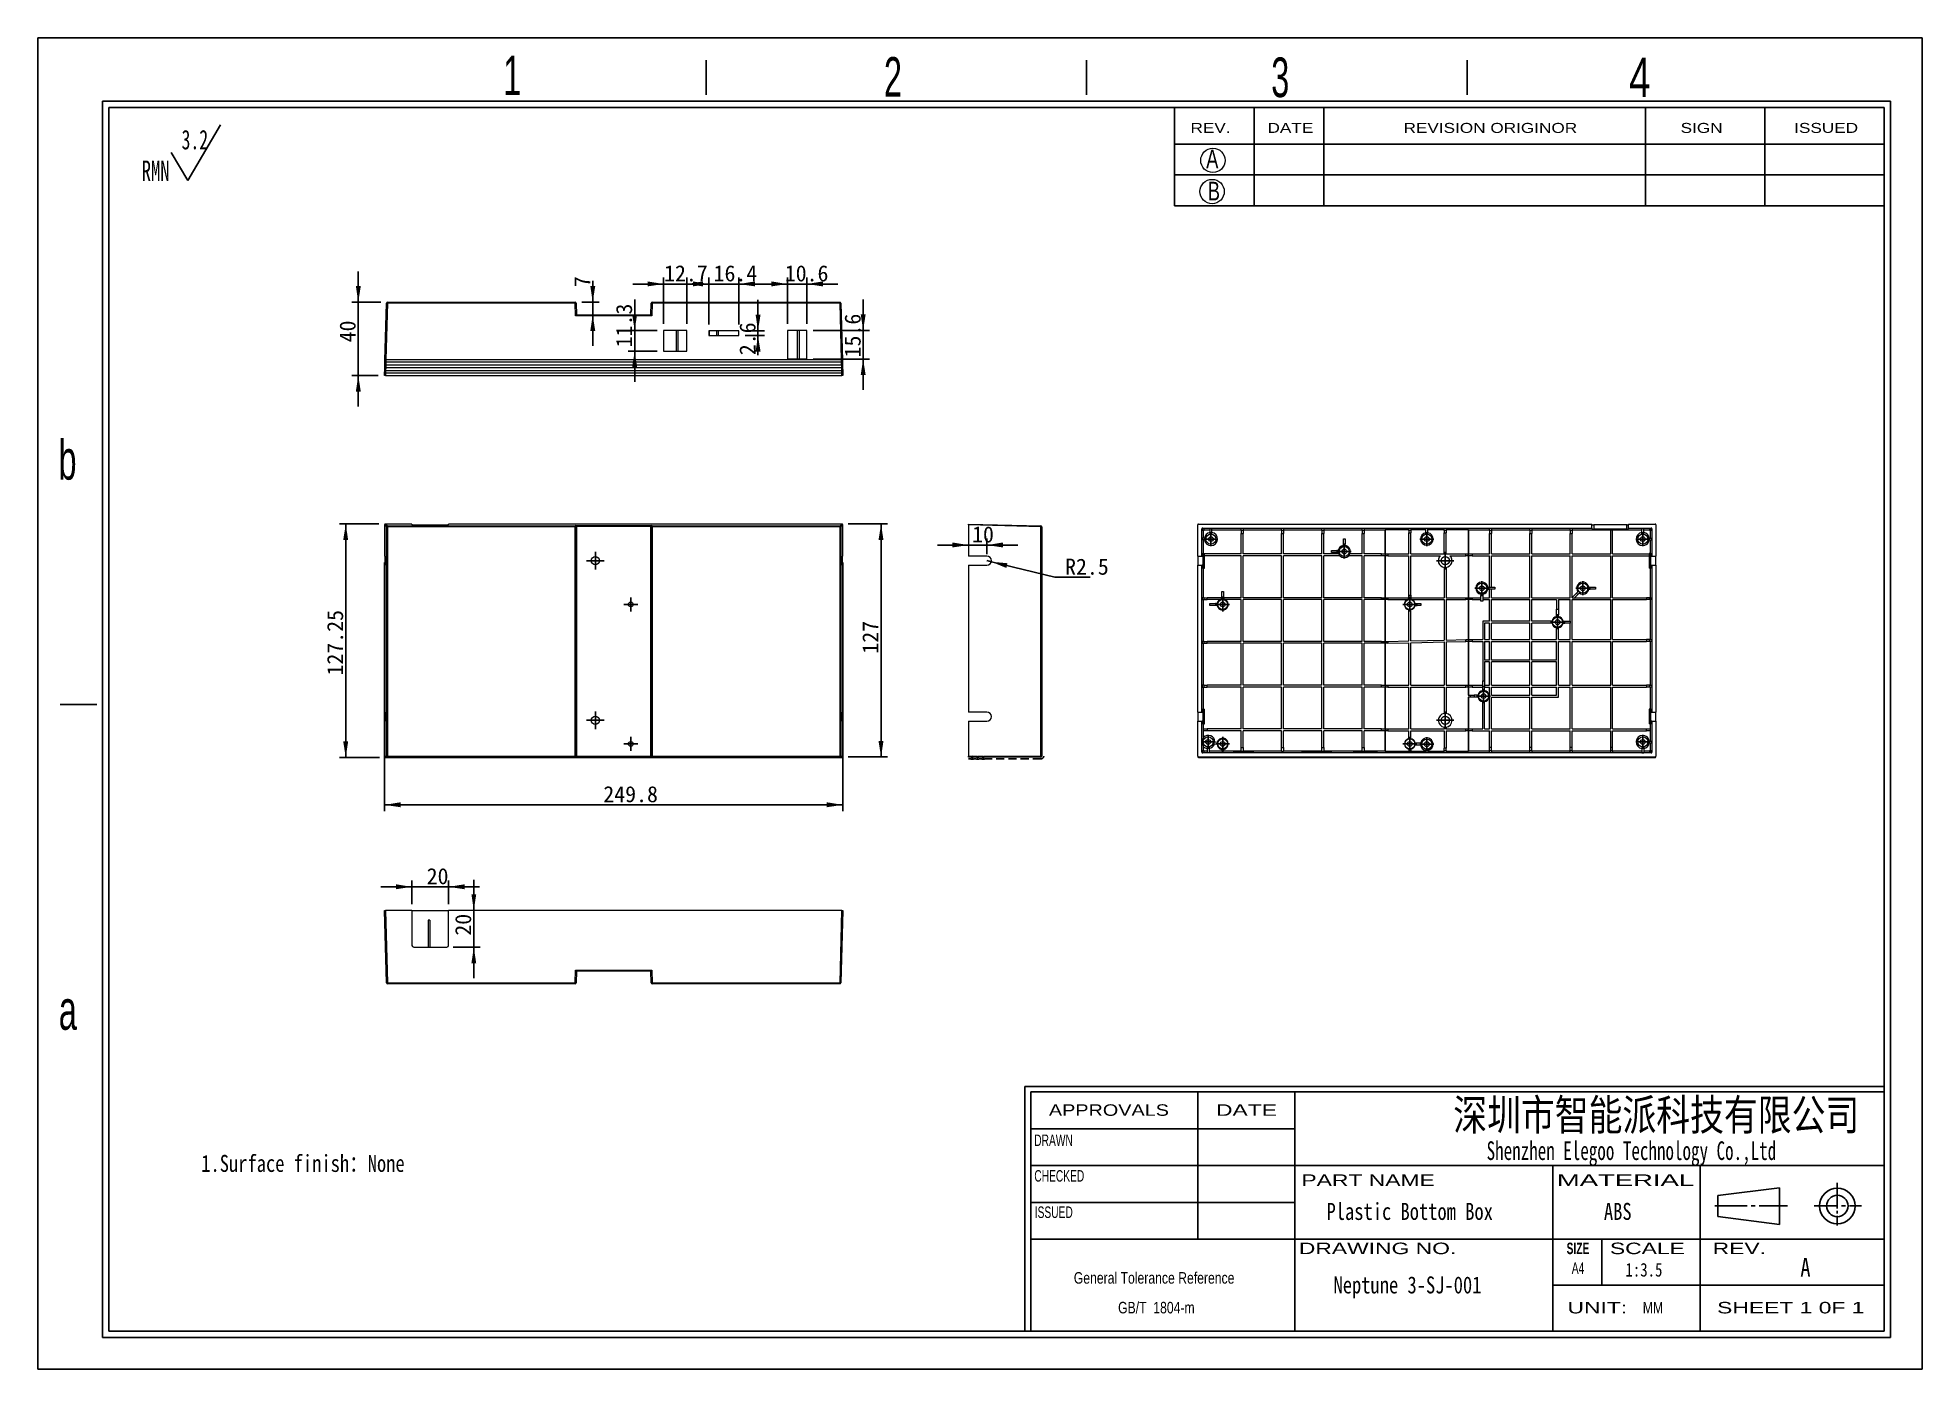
# Model space of a CAD drawing. Header units: millimetres. Extents: x 6 to 1033, y 5 to 730.
import ezdxf

# ---------------------------------------------------------------- set-up
doc = ezdxf.new("R2010")
doc.units = ezdxf.units.MM
doc.header["$LTSCALE"] = 3.5
doc.linetypes.add('HIDDEN', pattern=[1.905, 1.27, -0.635])
doc.layers.add('SLD-0', color=179, linetype='Continuous')
doc.styles.add('SLDTEXTSTYLE0', font='SIMSUN.TTC', dxfattribs={"width": 0.67})
doc.styles.add('SLDTEXTSTYLE1', font='SIMSUN.TTC', dxfattribs={"width": 0.8})
doc.styles.add('SLDTEXTSTYLE10', font='ARIAL.TTF', dxfattribs={"width": 0.7584})
doc.styles.add('SLDTEXTSTYLE11', font='ARIAL.TTF', dxfattribs={"width": 1.2324})
doc.styles.add('SLDTEXTSTYLE12', font='ARIAL.TTF', dxfattribs={"width": 1.7064})
doc.styles.add('SLDTEXTSTYLE13', font='SIMSUN.TTC', dxfattribs={"width": 0.8, "bigfont": 'bigfont'})
doc.styles.add('SLDTEXTSTYLE14', font='SIMKAI.TTF', dxfattribs={"width": 0.67})
doc.styles.add('SLDTEXTSTYLE15', font='SIMSUN.TTC')
doc.styles.add('SLDTEXTSTYLE2', font='SIMFANG.TTF', dxfattribs={"width": 0.8})
doc.styles.add('SLDTEXTSTYLE3', font='SIMSUN.TTC', dxfattribs={"width": 0.8})
doc.styles.add('SLDTEXTSTYLE4', font='SIMSUN.TTC', dxfattribs={"width": 0.8, "bigfont": 'bigfont'})
doc.styles.add('SLDTEXTSTYLE5', font='ARIAL.TTF', dxfattribs={"width": 0.63516})
doc.styles.add('SLDTEXTSTYLE6', font='GOTHIC.TTF', dxfattribs={"width": 0.7304})
doc.styles.add('SLDTEXTSTYLE7', font='GOTHIC.TTF', dxfattribs={"width": 0.61171})
doc.styles.add('SLDTEXTSTYLE8', font='ARIALBD.TTF', dxfattribs={"width": 0.63516})
doc.styles.add('SLDTEXTSTYLE9', font='ARIAL.TTF', dxfattribs={"width": 1.422})
doc.dimstyles.new('SLDDIMSTYLE0', dxfattribs={"dimtxt": 8.75, "dimasz": 12.25, "dimexe": 0, "dimexo": 0.0625, "dimgap": 2.1875, "dimtad": 2, "dimrnd": 1e-09, "dimzin": 12, "dimdsep": 46, "dimtxsty": 'SLDTEXTSTYLE0', "dimsah": 1, "dimcen": 0.09, "dimadec": 0, "dimazin": 3, "dimtfac": 1, "dimtofl": 0, "dimtmove": 0, "dimatfit": 3, "dimfxl": 0, "dimfrac": 2, "dimtolj": 1, "dimtzin": 12, "dimarcsym": 0})
doc.dimstyles.new('SLDDIMSTYLE1', dxfattribs={"dimtxt": 8.75, "dimasz": 12.25, "dimexe": 0, "dimexo": 0.0625, "dimgap": 2.1875, "dimtad": 2, "dimrnd": 1e-09, "dimzin": 12, "dimdsep": 46, "dimtxsty": 'SLDTEXTSTYLE0', "dimsah": 1, "dimcen": 0.09, "dimadec": 0, "dimazin": 3, "dimtfac": 1, "dimtmove": 0, "dimatfit": 0, "dimfxl": 0, "dimfrac": 2, "dimtolj": 1, "dimtzin": 12, "dimarcsym": 0})
doc.dimstyles.new('SLDDIMSTYLE2', dxfattribs={"dimtxt": 8.75, "dimasz": 12.25, "dimexe": 0, "dimexo": 0.0625, "dimgap": 2.1875, "dimtad": 0, "dimtih": 1, "dimtoh": 1, "dimrnd": 1e-09, "dimzin": 12, "dimdsep": 46, "dimtxsty": 'SLDTEXTSTYLE0', "dimsah": 1, "dimcen": 0, "dimadec": 0, "dimazin": 3, "dimtfac": 1, "dimtofl": 0, "dimtmove": 0, "dimatfit": 3, "dimfxl": 0, "dimfrac": 2, "dimtolj": 1, "dimtzin": 12, "dimarcsym": 0})

msp = doc.modelspace()

# ---------------------------------------------------------------- texts
at = {"layer": 'SLD-0'}
for s, insert, char_height, attachment_point, style in [('1', (259.388, 720.646), 21.602, 1, 'SLDTEXTSTYLE7'), ('2', (466.858, 719.793), 21.602, 1, 'SLDTEXTSTYLE7'), ('3', (677.973, 719.576), 21.602, 1, 'SLDTEXTSTYLE7'), ('4', (873.042, 719.554), 21.602, 1, 'SLDTEXTSTYLE6'), ('A', (642.522, 669.383), 10.162, 1, 'SLDTEXTSTYLE6'), ('B', (643.412, 651.83), 10.162, 1, 'SLDTEXTSTYLE6'), ('b', (16.921, 511.068), 21.602, 1, 'SLDTEXTSTYLE7'), ('a', (17.079, 211.229), 21.602, 1, 'SLDTEXTSTYLE7'), ('\\M+1905B圳\\M+18E73\\M+19271\\M+1945C\\M+19468\\M+189C8\\M+18B5A\\M+1974C\\M+18CC0\\M+18CF6\\M+18E69', (887.865, 151.681), 16.89828, 2, 'SLDTEXTSTYLE13'), ('Plastic Bottom Box', (753.467, 95.219), 9.26042, 2, 'SLDTEXTSTYLE3'), ('ABS', (866.872, 95.219), 9.2604, 2, 'SLDTEXTSTYLE3'), ('A', (966.399, 65.206), 10.186, 1, 'SLDTEXTSTYLE1'), ('Neptune 3-SJ-001', (752.241, 55.153), 9.26042, 2, 'SLDTEXTSTYLE3')]:
    msp.add_mtext(s, dxfattribs=dict(at, insert=insert, char_height=char_height, attachment_point=attachment_point, style=style))
at = {"layer": 'SLD-0', "color": 179}
for s, insert, char_height, attachment_point, style in [('REV.', (633.951, 683.9), 5.4377, 1, 'SLDTEXTSTYLE11'), ('DATE', (675.943, 683.9), 5.4377, 1, 'SLDTEXTSTYLE11'), ('REVISION ORIGINOR', (750.079, 683.9), 5.43772, 1, 'SLDTEXTSTYLE11'), ('SIGN', (901.132, 683.9), 5.4377, 1, 'SLDTEXTSTYLE11'), ('ISSUED', (963.018, 683.9), 5.4377, 1, 'SLDTEXTSTYLE11'), ('APPROVALS', (589.493, 148.969), 6.2743, 2, 'SLDTEXTSTYLE11'), ('DATE', (664.474, 148.969), 6.2743, 2, 'SLDTEXTSTYLE9'), ('DRAWN', (559.313, 132.485), 6.2743, 2, 'SLDTEXTSTYLE5'), ('Shenzhen Elegoo Technology Co.,Ltd', (874.294, 128.799), 10.18646, 2, 'SLDTEXTSTYLE14'), ('CHECKED', (562.435, 113.101), 6.2743, 2, 'SLDTEXTSTYLE5'), ('PART NAME', (730.779, 110.759), 6.2743, 2, 'SLDTEXTSTYLE9'), ('MATERIAL', (871.081, 110.759), 6.2743, 2, 'SLDTEXTSTYLE12'), ('ISSUED', (559.429, 93.29), 6.2743, 2, 'SLDTEXTSTYLE5'), ('DRAWING NO.', (735.938, 73.575), 6.27429, 2, 'SLDTEXTSTYLE9'), ('SIZE', (845.176, 73.575), 6.2743, 2, 'SLDTEXTSTYLE8'), ('SCALE', (883.011, 73.575), 6.2743, 2, 'SLDTEXTSTYLE9'), ('REV.', (933.136, 73.575), 6.2743, 2, 'SLDTEXTSTYLE9'), ('A4', (845.214, 62.836), 6.2743, 2, 'SLDTEXTSTYLE5'), ('1:3.5', (881.138, 62.493), 7.4083, 2, 'SLDTEXTSTYLE2'), ('UNIT:', (855.745, 41.267), 6.2743, 2, 'SLDTEXTSTYLE9'), ('MM', (886.063, 41.267), 6.2743, 2, 'SLDTEXTSTYLE10'), ('SHEET 1 0F 1', (961.17, 41.267), 6.27429, 2, 'SLDTEXTSTYLE9')]:
    msp.add_mtext(s, dxfattribs=dict(at, insert=insert, char_height=char_height, attachment_point=attachment_point, style=style))
at = {"layer": 'SLD-0', "color": 5, "insert": (94.72, 121.397), "char_height": 9.26042, "attachment_point": 1, "style": 'SLDTEXTSTYLE4'}
msp.add_mtext('1.Surface finish\\M+18146None', dxfattribs=at)

# ---------------------------------------------------------------- blocks, each defined once
blk = doc.blocks.new('SW_NOTE_0')
at = {"layer": 'SLD-0', "color": 0}
for q in [(42.9, 32.4), (16.1, 17.2)]:
    blk.add_line((25.1, 2.1), q, dxfattribs=at)
at = {"layer": 'SLD-0', "color": 0, "attachment_point": 1, "style": 'SLDTEXTSTYLE0'}
for s, insert, char_height in [('3.2', (21.7, 29.6), 10.61), ('RMN', (0, 12.9), 11.11)]:
    blk.add_mtext(s, dxfattribs=dict(at, insert=insert, char_height=char_height))
blk = doc.blocks.new('SW_NOTE_1')
at = {"layer": 'SLD-0', "color": 0, "char_height": 6.274, "attachment_point": 2, "style": 'SLDTEXTSTYLE10'}
for s, insert in [('General Tolerance Reference ', (45.6, 8.1)), (' GB/T  1804-m', (45.9, -8.1))]:
    blk.add_mtext(s, dxfattribs=dict(at, insert=insert))
blk = doc.blocks.new('_D')
at = {"layer": 'SLD-0', "color": 5}
for p, q in [((194.6, 444.3), (194.6, 308.7)), ((444.4, 444.3), (444.4, 308.7)), ((194.6, 312.2), (444.4, 312.2))]:
    blk.add_line(p, q, dxfattribs=at)
for points in [[(194.6, 312.2), (203.4, 310.9), (203.4, 313.6)], [(444.4, 312.2), (435.7, 313.6), (435.7, 310.9)]]:
    blk.add_solid(points, dxfattribs=at)
at = {"layer": 'SLD-0', "color": 5, "insert": (313.9, 322.4), "char_height": 8.75, "attachment_point": 1, "style": 'SLDTEXTSTYLE15'}
blk.add_mtext('249.8', dxfattribs=at)
blk = doc.blocks.new('_D_1')
at = {"layer": 'SLD-0', "color": 5}
for p, q in [((191.6, 465.3), (170, 465.3)), ((173.5, 338), (173.5, 465.3)), ((191.9, 338), (170, 338))]:
    blk.add_line(p, q, dxfattribs=at)
for points in [[(173.5, 465.3), (172.1, 456.5), (174.8, 456.5)], [(173.5, 338), (174.8, 346.8), (172.1, 346.8)]]:
    blk.add_solid(points, dxfattribs=at)
at = {"layer": 'SLD-0', "color": 5, "insert": (163.3, 382.7), "char_height": 8.75, "attachment_point": 1, "rotation": 90, "style": 'SLDTEXTSTYLE15'}
blk.add_mtext('127.25', dxfattribs=at)
blk = doc.blocks.new('_D_2')
at = {"layer": 'SLD-0', "color": 5}
for p, q in [((447.4, 465.3), (468.8, 465.3)), ((465.3, 338.3), (465.3, 465.3)), ((447.4, 338.3), (468.8, 338.3))]:
    blk.add_line(p, q, dxfattribs=at)
for points in [[(465.3, 465.3), (463.9, 456.5), (466.6, 456.5)], [(465.3, 338.3), (466.6, 347), (463.9, 347)]]:
    blk.add_solid(points, dxfattribs=at)
at = {"layer": 'SLD-0', "color": 5, "insert": (455.1, 394.6), "char_height": 8.75, "attachment_point": 1, "rotation": 90, "style": 'SLDTEXTSTYLE15'}
blk.add_mtext('127', dxfattribs=at)
blk = doc.blocks.new('SW_CENTERMARKSYMBOL_0')
at = {"layer": 'SLD-0', "color": 0}
for p, q in [((-2.5, 0), (-3.8, 0)), ((0, 0), (-2.5, 0)), ((0, 2.5), (0, 3.8)), ((0, 0), (0, 2.5)), ((0, 0), (0, -2.5)), ((0, 0), (2.5, 0)), ((2.5, 0), (3.8, 0)), ((0, -2.5), (0, -3.8))]:
    blk.add_line(p, q, dxfattribs=at)
blk = doc.blocks.new('SW_CENTERMARKSYMBOL_1')
at = {"layer": 'SLD-0', "color": 0}
for p, q in [((-2.5, 0), (-3.8, 0)), ((0, 0), (-2.5, 0)), ((0, 2.5), (0, 3.8)), ((0, 0), (0, 2.5)), ((0, 0), (0, -2.5)), ((0, 0), (2.5, 0)), ((2.5, 0), (3.8, 0)), ((0, -2.5), (0, -3.8))]:
    blk.add_line(p, q, dxfattribs=at)
blk = doc.blocks.new('SW_CENTERMARKSYMBOL_2')
at = {"layer": 'SLD-0', "color": 0}
for p, q in [((-2.5, 0), (-4.75, 0)), ((0, 0), (-2.5, 0)), ((0, 2.5), (0, 4.75)), ((0, 0), (0, 2.5)), ((0, 0), (0, -2.5)), ((0, 0), (2.5, 0)), ((2.5, 0), (4.75, 0)), ((0, -2.5), (0, -4.75))]:
    blk.add_line(p, q, dxfattribs=at)
blk = doc.blocks.new('SW_CENTERMARKSYMBOL_3')
at = {"layer": 'SLD-0', "color": 0}
for p, q in [((-2.5, 0), (-4.75, 0)), ((0, 0), (-2.5, 0)), ((0, 2.5), (0, 4.75)), ((0, 0), (0, 2.5)), ((0, 0), (0, -2.5)), ((0, 0), (2.5, 0)), ((2.5, 0), (4.75, 0)), ((0, -2.5), (0, -4.75))]:
    blk.add_line(p, q, dxfattribs=at)
blk = doc.blocks.new('_D_3')
at = {"layer": 'SLD-0', "color": 5}
for p, q in [((308.1, 586.2), (308.1, 597.8)), ((302.1, 586.2), (311.6, 586.2)), ((308.1, 586.2), (308.1, 579.2)), ((308.1, 579.2), (308.1, 562.4))]:
    blk.add_line(p, q, dxfattribs=at)
for points in [[(308.1, 586.2), (309.5, 595), (306.8, 595)], [(308.1, 579.2), (306.8, 570.5), (309.5, 570.5)]]:
    blk.add_solid(points, dxfattribs=at)
at = {"layer": 'SLD-0', "color": 5, "insert": (298, 594.4), "char_height": 8.75, "attachment_point": 1, "rotation": 90, "style": 'SLDTEXTSTYLE15'}
blk.add_mtext('7', dxfattribs=at)
blk = doc.blocks.new('_D_4')
at = {"layer": 'SLD-0', "color": 5}
for p, q in [((180.3, 586.2), (180.3, 603)), ((192.7, 586.2), (176.8, 586.2)), ((180.3, 586.2), (180.3, 546.2)), ((191.1, 546.2), (176.8, 546.2)), ((180.3, 546.2), (180.3, 529.4))]:
    blk.add_line(p, q, dxfattribs=at)
for points in [[(180.3, 586.2), (181.7, 595), (179, 595)], [(180.3, 546.2), (179, 537.5), (181.7, 537.5)]]:
    blk.add_solid(points, dxfattribs=at)
at = {"layer": 'SLD-0', "color": 5, "insert": (170.1, 564.3), "char_height": 8.75, "attachment_point": 1, "rotation": 90, "style": 'SLDTEXTSTYLE15'}
blk.add_mtext('40', dxfattribs=at)
blk = doc.blocks.new('_D_5')
at = {"layer": 'SLD-0', "color": 5}
for p, q in [((455.5, 570.8), (455.5, 587.6)), ((428.3, 570.8), (459, 570.8)), ((455.5, 555.2), (455.5, 570.8)), ((428.3, 555.2), (459, 555.2)), ((455.5, 555.2), (455.5, 538.4))]:
    blk.add_line(p, q, dxfattribs=at)
for points in [[(455.5, 570.8), (456.9, 579.6), (454.2, 579.6)], [(455.5, 555.2), (454.2, 546.5), (456.9, 546.5)]]:
    blk.add_solid(points, dxfattribs=at)
at = {"layer": 'SLD-0', "color": 5, "insert": (445.4, 556.1), "char_height": 8.75, "attachment_point": 1, "rotation": 90, "style": 'SLDTEXTSTYLE15'}
blk.add_mtext('15.6', dxfattribs=at)
blk = doc.blocks.new('_D_6')
at = {"layer": 'SLD-0', "color": 5}
for p, q in [((414.2, 596.1), (397.4, 596.1)), ((414.2, 574.3), (414.2, 599.6)), ((424.8, 596.1), (414.2, 596.1)), ((424.8, 574.3), (424.8, 599.6)), ((424.8, 596.1), (441.7, 596.1))]:
    blk.add_line(p, q, dxfattribs=at)
for points in [[(414.2, 596.1), (405.5, 597.5), (405.5, 594.8)], [(424.8, 596.1), (433.6, 594.8), (433.6, 597.5)]]:
    blk.add_solid(points, dxfattribs=at)
at = {"layer": 'SLD-0', "color": 5, "insert": (412.8, 606.3), "char_height": 8.75, "attachment_point": 1, "style": 'SLDTEXTSTYLE15'}
blk.add_mtext('10.6', dxfattribs=at)
blk = doc.blocks.new('_D_7')
at = {"layer": 'SLD-0', "color": 5}
for p, q in [((346.7, 596.1), (329.9, 596.1)), ((346.7, 574.3), (346.7, 599.6)), ((359.4, 596.1), (346.7, 596.1)), ((359.4, 574.3), (359.4, 599.6)), ((359.4, 596.1), (376.3, 596.1))]:
    blk.add_line(p, q, dxfattribs=at)
for points in [[(346.7, 596.1), (338, 597.5), (338, 594.8)], [(359.4, 596.1), (368.2, 594.8), (368.2, 597.5)]]:
    blk.add_solid(points, dxfattribs=at)
at = {"layer": 'SLD-0', "color": 5, "insert": (347, 606.3), "char_height": 8.75, "attachment_point": 1, "style": 'SLDTEXTSTYLE15'}
blk.add_mtext('12.7', dxfattribs=at)
blk = doc.blocks.new('_D_8')
at = {"layer": 'SLD-0', "color": 5}
for p, q in [((331, 570.8), (331, 587.6)), ((343.2, 570.8), (327.5, 570.8)), ((331, 570.8), (331, 559.5)), ((343.2, 559.5), (327.5, 559.5)), ((331, 559.5), (331, 542.7))]:
    blk.add_line(p, q, dxfattribs=at)
for points in [[(331, 570.8), (332.3, 579.6), (329.6, 579.6)], [(331, 559.5), (329.6, 550.8), (332.3, 550.8)]]:
    blk.add_solid(points, dxfattribs=at)
at = {"layer": 'SLD-0', "color": 5, "insert": (320.8, 561.6), "char_height": 8.75, "attachment_point": 1, "rotation": 90, "style": 'SLDTEXTSTYLE15'}
blk.add_mtext('11.3', dxfattribs=at)
blk = doc.blocks.new('_D_9')
at = {"layer": 'SLD-0', "color": 5}
for p, q in [((371.4, 596.1), (354.6, 596.1)), ((371.4, 574.1), (371.4, 599.6)), ((387.8, 596.1), (371.4, 596.1)), ((387.8, 574.1), (387.8, 599.6)), ((387.8, 596.1), (404.7, 596.1))]:
    blk.add_line(p, q, dxfattribs=at)
for points in [[(371.4, 596.1), (362.7, 597.5), (362.7, 594.8)], [(387.8, 596.1), (396.6, 594.8), (396.6, 597.5)]]:
    blk.add_solid(points, dxfattribs=at)
at = {"layer": 'SLD-0', "color": 5, "insert": (374, 606.3), "char_height": 8.75, "attachment_point": 1, "style": 'SLDTEXTSTYLE15'}
blk.add_mtext('16.4', dxfattribs=at)
blk = doc.blocks.new('_D_10')
at = {"layer": 'SLD-0', "color": 5}
for p, q in [((398.2, 570.6), (398.2, 587.4)), ((391.3, 570.6), (401.7, 570.6)), ((391.3, 568), (401.7, 568)), ((398.2, 568), (398.2, 570.6)), ((398.2, 568), (398.2, 557.3))]:
    blk.add_line(p, q, dxfattribs=at)
for points in [[(398.2, 570.6), (399.6, 579.4), (396.9, 579.4)], [(398.2, 568), (396.9, 559.3), (399.6, 559.3)]]:
    blk.add_solid(points, dxfattribs=at)
at = {"layer": 'SLD-0', "color": 5, "insert": (388.1, 557.3), "char_height": 8.75, "attachment_point": 1, "rotation": 90, "style": 'SLDTEXTSTYLE15'}
blk.add_mtext('2.6', dxfattribs=at)
blk = doc.blocks.new('_D_11')
at = {"layer": 'SLD-0', "color": 5}
for p, q in [((209.5, 267.5), (192.7, 267.5)), ((209.5, 258.1), (209.5, 271)), ((209.5, 267.5), (229.5, 267.5)), ((229.5, 258.1), (229.5, 271)), ((229.5, 267.5), (246.4, 267.5))]:
    blk.add_line(p, q, dxfattribs=at)
for points in [[(209.5, 267.5), (200.8, 268.9), (200.8, 266.2)], [(229.5, 267.5), (238.3, 266.2), (238.3, 268.9)]]:
    blk.add_solid(points, dxfattribs=at)
at = {"layer": 'SLD-0', "color": 5, "insert": (217.6, 277.7), "char_height": 8.75, "attachment_point": 1, "style": 'SLDTEXTSTYLE15'}
blk.add_mtext('20', dxfattribs=at)
blk = doc.blocks.new('_D_12')
at = {"layer": 'SLD-0', "color": 5}
for p, q in [((243.3, 254.6), (243.3, 271.4)), ((243.3, 254.6), (243.3, 234.6)), ((232, 234.6), (246.8, 234.6)), ((243.3, 234.6), (243.3, 217.8))]:
    blk.add_line(p, q, dxfattribs=at)
for points in [[(243.3, 254.6), (244.6, 263.4), (242, 263.4)], [(243.3, 234.6), (242, 225.9), (244.6, 225.9)]]:
    blk.add_solid(points, dxfattribs=at)
at = {"layer": 'SLD-0', "color": 5, "insert": (233.1, 240.9), "char_height": 8.75, "attachment_point": 1, "rotation": 90, "style": 'SLDTEXTSTYLE15'}
blk.add_mtext('20', dxfattribs=at)
blk = doc.blocks.new('_D_13')
at = {"layer": 'SLD-0', "color": 5}
for p, q in [((513, 453.8), (496.1, 453.8)), ((513, 453.8), (523, 453.8)), ((523, 448.8), (523, 457.3)), ((523, 453.8), (539.8, 453.8))]:
    blk.add_line(p, q, dxfattribs=at)
for points in [[(513, 453.8), (504.2, 455.2), (504.2, 452.5)], [(523, 453.8), (531.7, 452.5), (531.7, 455.2)]]:
    blk.add_solid(points, dxfattribs=at)
at = {"layer": 'SLD-0', "color": 5, "insert": (514.9, 464), "char_height": 8.75, "attachment_point": 1, "style": 'SLDTEXTSTYLE15'}
blk.add_mtext('10', dxfattribs=at)
blk = doc.blocks.new('_D_14')
at = {"layer": 'SLD-0', "color": 5}
for p, q in [((523, 445.3), (525.4, 444.7)), ((525.4, 444.7), (560, 436.3)), ((560, 436.3), (579.2, 436.3))]:
    blk.add_line(p, q, dxfattribs=at)
blk.add_solid([(525.4, 444.7), (533.6, 441.3), (534.2, 443.9)], dxfattribs=at)
at = {"layer": 'SLD-0', "color": 5, "insert": (565.6, 446.4), "char_height": 8.75, "attachment_point": 1, "style": 'SLDTEXTSTYLE15'}
blk.add_mtext('R2.5', dxfattribs=at)
blk = doc.blocks.new('SW_CENTERMARKSYMBOL_4')
at = {"layer": 'SLD-0', "color": 0}
for p, q in [((-2.5, 0), (-3.8, 0)), ((0, 0), (-2.5, 0)), ((0, 2.5), (0, 3.8)), ((0, 0), (0, 2.5)), ((0, 0), (0, -2.5)), ((0, 0), (2.5, 0)), ((2.5, 0), (3.8, 0)), ((0, -2.5), (0, -3.8))]:
    blk.add_line(p, q, dxfattribs=at)
blk = doc.blocks.new('SW_CENTERMARKSYMBOL_5')
at = {"layer": 'SLD-0', "color": 0}
for p, q in [((-2.5, 0), (-3.8, 0)), ((0, 0), (-2.5, 0)), ((0, 2.5), (0, 3.8)), ((0, 0), (0, 2.5)), ((0, 0), (0, -2.5)), ((0, 0), (2.5, 0)), ((2.5, 0), (3.8, 0)), ((0, -2.5), (0, -3.8))]:
    blk.add_line(p, q, dxfattribs=at)
blk = doc.blocks.new('SW_CENTERMARKSYMBOL_6')
at = {"layer": 'SLD-0', "color": 0}
for p, q in [((-2.5, 0), (-3.8, 0)), ((0, 0), (-2.5, 0)), ((0, 2.5), (0, 3.8)), ((0, 0), (0, 2.5)), ((0, 0), (0, -2.5)), ((0, 0), (2.5, 0)), ((2.5, 0), (3.8, 0)), ((0, -2.5), (0, -3.8))]:
    blk.add_line(p, q, dxfattribs=at)
blk = doc.blocks.new('SW_CENTERMARKSYMBOL_7')
at = {"layer": 'SLD-0', "color": 0}
for p, q in [((-2.5, 0), (-3.8, 0)), ((0, 0), (-2.5, 0)), ((0, 2.5), (0, 3.8)), ((0, 0), (0, 2.5)), ((0, 0), (0, -2.5)), ((0, 0), (2.5, 0)), ((2.5, 0), (3.8, 0)), ((0, -2.5), (0, -3.8))]:
    blk.add_line(p, q, dxfattribs=at)
blk = doc.blocks.new('SW_CENTERMARKSYMBOL_8')
at = {"layer": 'SLD-0', "color": 0}
for p, q in [((-2.5, 0), (-3.8, 0)), ((0, 0), (-2.5, 0)), ((0, 2.5), (0, 3.8)), ((0, 0), (0, 2.5)), ((0, 0), (0, -2.5)), ((0, 0), (2.5, 0)), ((2.5, 0), (3.8, 0)), ((0, -2.5), (0, -3.8))]:
    blk.add_line(p, q, dxfattribs=at)
blk = doc.blocks.new('SW_CENTERMARKSYMBOL_9')
at = {"layer": 'SLD-0', "color": 0}
for p, q in [((-2.5, 0), (-3.8, 0)), ((0, 0), (-2.5, 0)), ((0, 2.5), (0, 3.8)), ((0, 0), (0, 2.5)), ((0, 0), (0, -2.5)), ((0, 0), (2.5, 0)), ((2.5, 0), (3.8, 0)), ((0, -2.5), (0, -3.8))]:
    blk.add_line(p, q, dxfattribs=at)
blk = doc.blocks.new('SW_CENTERMARKSYMBOL_10')
at = {"layer": 'SLD-0', "color": 0}
for p, q in [((-2.5, 0), (-4.75, 0)), ((0, 0), (-2.5, 0)), ((0, 2.5), (0, 4.75)), ((0, 0), (0, 2.5)), ((0, 0), (0, -2.5)), ((0, 0), (2.5, 0)), ((2.5, 0), (4.75, 0)), ((0, -2.5), (0, -4.75))]:
    blk.add_line(p, q, dxfattribs=at)
blk = doc.blocks.new('SW_CENTERMARKSYMBOL_11')
at = {"layer": 'SLD-0', "color": 0}
for p, q in [((-2.5, 0), (-4.75, 0)), ((0, 0), (-2.5, 0)), ((0, 2.5), (0, 4.75)), ((0, 0), (0, 2.5)), ((0, 0), (0, -2.5)), ((0, 0), (2.5, 0)), ((2.5, 0), (4.75, 0)), ((0, -2.5), (0, -4.75))]:
    blk.add_line(p, q, dxfattribs=at)
blk = doc.blocks.new('SW_CENTERMARKSYMBOL_12')
at = {"layer": 'SLD-0', "color": 0}
for p, q in [((-2.5, 0), (-3.8, 0)), ((0, 0), (-2.5, 0)), ((0, 2.5), (0, 3.8)), ((0, 0), (0, 2.5)), ((0, 0), (0, -2.5)), ((0, 0), (2.5, 0)), ((2.5, 0), (3.8, 0)), ((0, -2.5), (0, -3.8))]:
    blk.add_line(p, q, dxfattribs=at)
blk = doc.blocks.new('SW_CENTERMARKSYMBOL_13')
at = {"layer": 'SLD-0', "color": 0}
for p, q in [((-2.5, 0), (-3.8, 0)), ((0, 0), (-2.5, 0)), ((0, 2.5), (0, 3.8)), ((0, 0), (0, 2.5)), ((0, 0), (0, -2.5)), ((0, 0), (2.5, 0)), ((2.5, 0), (3.8, 0)), ((0, -2.5), (0, -3.8))]:
    blk.add_line(p, q, dxfattribs=at)
blk = doc.blocks.new('SW_CENTERMARKSYMBOL_14')
at = {"layer": 'SLD-0', "color": 0}
for p, q in [((-2.5, 0), (-3.8, 0)), ((0, 0), (-2.5, 0)), ((0, 2.5), (0, 3.8)), ((0, 0), (0, 2.5)), ((0, 0), (0, -2.5)), ((0, 0), (2.5, 0)), ((2.5, 0), (3.8, 0)), ((0, -2.5), (0, -3.8))]:
    blk.add_line(p, q, dxfattribs=at)
blk = doc.blocks.new('SW_CENTERMARKSYMBOL_15')
at = {"layer": 'SLD-0', "color": 0}
for p, q in [((-2.5, 0), (-3.8, 0)), ((0, 0), (-2.5, 0)), ((0, 2.5), (0, 3.8)), ((0, 0), (0, 2.5)), ((0, 0), (0, -2.5)), ((0, 0), (2.5, 0)), ((2.5, 0), (3.8, 0)), ((0, -2.5), (0, -3.8))]:
    blk.add_line(p, q, dxfattribs=at)
blk = doc.blocks.new('SW_CENTERMARKSYMBOL_16')
at = {"layer": 'SLD-0', "color": 0}
for p, q in [((-2.5, 0), (-3.8, 0)), ((0, 0), (-2.5, 0)), ((0, 2.5), (0, 3.8)), ((0, 0), (0, 2.5)), ((0, 0), (0, -2.5)), ((0, 0), (2.5, 0)), ((2.5, 0), (3.8, 0)), ((0, -2.5), (0, -3.8))]:
    blk.add_line(p, q, dxfattribs=at)
blk = doc.blocks.new('SW_CENTERMARKSYMBOL_17')
at = {"layer": 'SLD-0', "color": 0}
for p, q in [((-2.5, 0), (-3.8, 0)), ((0, 0), (-2.5, 0)), ((0, 2.5), (0, 3.8)), ((0, 0), (0, 2.5)), ((0, 0), (0, -2.5)), ((0, 0), (2.5, 0)), ((2.5, 0), (3.8, 0)), ((0, -2.5), (0, -3.8))]:
    blk.add_line(p, q, dxfattribs=at)
blk = doc.blocks.new('SW_CENTERMARKSYMBOL_18')
at = {"layer": 'SLD-0', "color": 0}
for p, q in [((-2.5, 0), (-3.8, 0)), ((0, 0), (-2.5, 0)), ((0, 2.5), (0, 3.8)), ((0, 0), (0, 2.5)), ((0, 0), (0, -2.5)), ((0, 0), (2.5, 0)), ((2.5, 0), (3.8, 0)), ((0, -2.5), (0, -3.8))]:
    blk.add_line(p, q, dxfattribs=at)
blk = doc.blocks.new('SW_CENTERMARKSYMBOL_19')
at = {"layer": 'SLD-0', "color": 0}
for p, q in [((-2.5, 0), (-3.8, 0)), ((0, 0), (-2.5, 0)), ((0, 2.5), (0, 3.8)), ((0, 0), (0, 2.5)), ((0, 0), (0, -2.5)), ((0, 0), (2.5, 0)), ((2.5, 0), (3.8, 0)), ((0, -2.5), (0, -3.8))]:
    blk.add_line(p, q, dxfattribs=at)
blk = doc.blocks.new('SW_CENTERMARKSYMBOL_20')
at = {"layer": 'SLD-0', "color": 0}
for p, q in [((-2.5, 0), (-3.8, 0)), ((0, 0), (-2.5, 0)), ((0, 2.5), (0, 3.8)), ((0, 0), (0, 2.5)), ((0, 0), (0, -2.5)), ((0, 0), (2.5, 0)), ((2.5, 0), (3.8, 0)), ((0, -2.5), (0, -3.8))]:
    blk.add_line(p, q, dxfattribs=at)

# ---------------------------------------------------------------- dimensions: what is measured, and where the dimension line sits
at = {"layer": 'SLD-0', "color": 5}
for base, p1, p2, dimstyle, picture, middle in [((346.73, 596.137), (359.43, 570.822), (346.73, 570.822), 'SLDDIMSTYLE1', '_D_7', (353.819, 596.137)), ((371.43, 596.137), (387.83, 570.622), (371.43, 570.622), 'SLDDIMSTYLE1', '_D_9', (380.797, 596.137)), ((414.25, 596.137), (424.85, 570.822), (414.25, 570.822), 'SLDDIMSTYLE1', '_D_6', (419.613, 596.137)), ((522.958, 453.813), (512.958, 447.78), (522.958, 445.28), 'SLDDIMSTYLE1', '_D_13', (518.307, 453.813)), ((444.45, 312.211), (194.65, 447.78), (444.45, 447.78), 'SLDDIMSTYLE0', '_D', (322.397, 312.211)), ((229.55, 267.526), (209.55, 254.623), (229.55, 254.623), 'SLDDIMSTYLE1', '_D_11', (221.029, 267.526))]:
    dim = msp.add_linear_dim(base=base, p1=p1, p2=p2, dimstyle=dimstyle, dxfattribs=at)
    dim.commit()
    dim.dimension.update_dxf_attribs({"geometry": picture, "text_midpoint": middle, "dimtype": 160})
for base, p1, p2, dimstyle, picture, middle in [((180.311, 546.222), (196.184, 586.222), (194.65, 546.222), 'SLDDIMSTYLE1', '_D_4', (180.311, 567.699)), ((308.144, 579.222), (298.563, 586.222), (299.233, 579.222), 'SLDDIMSTYLE1', '_D_3', (308.144, 596.137)), ((330.988, 559.522), (346.73, 570.822), (346.73, 559.522), 'SLDDIMSTYLE1', '_D_8', (330.988, 568.414)), ((398.234, 570.622), (387.83, 568.022), (387.83, 570.622), 'SLDDIMSTYLE1', '_D_10', (398.234, 562.445)), ((455.545, 570.822), (424.85, 555.222), (424.85, 570.822), 'SLDDIMSTYLE1', '_D_5', (455.545, 562.878)), ((173.494, 465.28), (195.359, 338.03), (195.149, 465.28), 'SLDDIMSTYLE0', '_D_1', (173.494, 392.909)), ((465.252, 465.28), (443.949, 338.28), (443.95, 465.28), 'SLDDIMSTYLE0', '_D_2', (465.252, 399.753)), ((243.298, 234.623), (194.65, 254.623), (228.55, 234.623), 'SLDDIMSTYLE1', '_D_12', (243.298, 244.324))]:
    dim = msp.add_linear_dim(base=base, p1=p1, p2=p2, angle=90, dimstyle=dimstyle, dxfattribs=at)
    dim.commit()
    dim.dimension.update_dxf_attribs({"geometry": picture, "text_midpoint": middle, "dimtype": 160})
dim = msp.add_radius_dim(center=(522.958, 445.28), mpoint=(525.387, 444.689), dimstyle='SLDDIMSTYLE2', dxfattribs=at)
dim.commit()
dim.dimension.update_dxf_attribs({"geometry": '_D_14', "text_midpoint": (572.382, 441.353), "dimtype": 164})

# ---------------------------------------------------------------- linework, layer by layer
at = {"color": 7, "linetype": 'Continuous', "lineweight": 15}
for p, q in [((194.866, 554.485), (195.684, 585.735)), ((196.184, 585.722), (195.374, 554.781)), ((196.184, 586.222), (298.563, 586.222)), ((196.184, 586.222), (196.184, 585.722)), ((298.563, 585.722), (196.184, 585.722)), ((298.563, 586.222), (298.563, 585.722)), ((298.746, 578.722), (298.563, 585.722)), ((299.062, 585.735), (299.233, 579.222)), ((339.866, 579.222), (340.037, 585.735)), ((340.537, 585.722), (340.353, 578.722)), ((340.537, 586.222), (340.537, 585.722)), ((340.537, 586.222), (442.915, 586.222)), ((442.915, 585.722), (340.537, 585.722)), ((442.915, 586.222), (442.915, 585.722)), ((443.725, 554.781), (442.915, 585.722)), ((443.415, 585.735), (444.233, 554.485)), ((340.353, 578.722), (298.746, 578.722)), ((299.233, 579.222), (339.866, 579.222)), ((359.43, 570.822), (346.73, 570.822)), ((346.73, 570.822), (346.73, 559.522)), ((353.75, 559.522), (353.75, 570.822)), ((354.75, 559.522), (354.75, 570.822)), ((359.43, 559.522), (359.43, 570.822)), ((371.43, 570.622), (371.43, 568.022)), ((387.83, 570.622), (371.43, 570.622)), ((371.43, 568.022), (387.83, 568.022)), ((371.55, 570.622), (371.55, 568.022)), ((375.75, 568.022), (375.75, 570.622)), ((376.75, 568.022), (376.75, 570.622)), ((387.83, 568.022), (387.83, 570.622)), ((424.85, 570.822), (414.25, 570.822)), ((414.25, 570.822), (414.25, 555.222)), ((419.75, 555.222), (419.75, 570.822)), ((420.75, 555.222), (420.75, 570.822)), ((424.85, 555.222), (424.85, 570.822)), ((443.725, 554.781), (195.374, 554.781)), ((346.73, 559.522), (359.43, 559.522)), ((414.25, 555.222), (424.85, 555.222)), ((194.65, 546.222), (194.696, 547.985)), ((195.15, 546.222), (194.65, 546.222)), ((194.709, 548.485), (194.774, 550.985)), ((194.787, 551.485), (194.853, 553.985)), ((195.188, 547.663), (195.15, 546.222)), ((195.15, 546.222), (443.949, 546.222)), ((195.197, 547.663), (443.902, 547.663)), ((195.266, 550.663), (195.217, 548.781)), ((443.882, 548.781), (195.217, 548.781)), ((195.276, 550.663), (443.823, 550.663)), ((195.345, 553.663), (195.295, 551.781)), ((443.804, 551.781), (195.295, 551.781)), ((195.354, 553.663), (443.745, 553.663)), ((443.804, 551.781), (443.755, 553.663)), ((443.882, 548.781), (443.833, 550.663)), ((443.949, 546.222), (443.912, 547.663)), ((444.45, 546.222), (443.949, 546.222)), ((444.246, 553.985), (444.312, 551.485)), ((444.325, 550.985), (444.39, 548.485)), ((444.403, 547.985), (444.45, 546.222)), ((195.684, 463.746), (194.65, 464.78)), ((194.65, 464.78), (194.65, 447.78)), ((195.149, 465.28), (196.184, 464.246)), ((209.55, 465.28), (195.149, 465.28)), ((195.684, 338.78), (195.684, 463.746)), ((196.184, 463.746), (195.684, 463.746)), ((196.184, 464.246), (298.563, 464.246)), ((196.184, 464.246), (196.184, 463.746)), ((196.184, 463.746), (196.184, 338.78)), ((298.563, 463.746), (196.184, 463.746)), ((209.55, 465.28), (209.55, 464.783)), ((210.55, 464.756), (228.55, 464.756)), ((229.55, 464.783), (229.55, 465.28)), ((443.95, 465.28), (229.55, 465.28)), ((298.563, 464.246), (298.746, 464.429)), ((298.563, 464.246), (298.563, 463.746)), ((298.563, 338.78), (298.563, 463.746)), ((299.062, 463.746), (298.563, 463.746)), ((298.746, 464.429), (340.353, 464.429)), ((299.233, 463.916), (299.062, 463.746)), ((299.062, 463.746), (299.062, 338.78)), ((339.867, 463.929), (299.233, 463.929)), ((299.233, 463.916), (299.233, 338.78)), ((340.037, 463.746), (339.866, 463.916)), ((339.866, 338.78), (339.866, 463.916)), ((340.537, 463.746), (340.037, 463.746)), ((340.037, 338.78), (340.037, 463.746)), ((340.353, 464.429), (340.537, 464.246)), ((340.537, 464.246), (340.537, 463.746)), ((340.537, 464.246), (442.915, 464.246)), ((340.537, 463.746), (340.537, 338.78)), ((442.915, 463.746), (340.537, 463.746)), ((442.915, 464.246), (443.95, 465.28)), ((442.915, 464.246), (442.915, 463.746)), ((442.915, 338.78), (442.915, 463.746)), ((443.415, 463.746), (442.915, 463.746)), ((444.45, 464.78), (443.415, 463.746)), ((443.415, 463.746), (443.415, 338.78)), ((444.45, 447.78), (444.45, 464.78)), ((512.958, 465.28), (552.471, 464.246)), ((512.958, 464.78), (512.958, 465.28)), ((552.471, 463.746), (512.958, 464.78)), ((512.958, 464.78), (512.958, 447.78)), ((552.471, 338.78), (552.471, 463.746)), ((552.958, 463.746), (552.471, 463.746)), ((552.958, 463.746), (552.958, 338.78)), ((637.903, 447.78), (637.903, 464.78)), ((638.402, 465.28), (852.803, 465.28)), ((640.103, 447.78), (640.103, 462.58)), ((641.092, 461.591), (640.103, 462.58)), ((640.602, 463.08), (852.803, 463.08)), ((640.602, 463.08), (641.592, 462.09)), ((644.603, 462.918), (645.603, 462.918)), ((644.603, 459.811), (644.603, 462.918)), ((645.603, 459.811), (645.603, 462.918)), ((661.603, 462.944), (662.603, 462.944)), ((661.603, 461.684), (661.603, 462.944)), ((662.603, 462.944), (662.603, 461.684)), ((683.603, 462.944), (684.603, 462.944)), ((683.603, 461.684), (683.603, 462.944)), ((684.603, 462.944), (684.603, 461.684)), ((705.603, 462.944), (706.603, 462.944)), ((705.603, 461.684), (705.603, 462.944)), ((706.603, 462.944), (706.603, 461.684)), ((727.603, 462.944), (728.603, 462.944)), ((727.603, 461.684), (727.603, 462.944)), ((728.603, 462.944), (728.603, 461.684)), ((753.003, 462.944), (754.003, 462.944)), ((753.003, 461.684), (753.003, 462.944)), ((754.003, 462.944), (754.003, 461.684)), ((763.303, 462.918), (762.303, 462.918)), ((762.303, 459.811), (762.303, 462.918)), ((763.303, 459.811), (763.303, 462.918)), ((772.303, 462.944), (773.303, 462.944)), ((772.303, 461.684), (772.303, 462.944)), ((773.303, 462.944), (773.303, 461.684)), ((797.003, 462.944), (798.003, 462.944)), ((797.003, 461.684), (797.003, 462.944)), ((798.003, 462.944), (798.003, 461.684)), ((819.003, 462.944), (820.003, 462.944)), ((819.003, 461.684), (819.003, 462.944)), ((820.003, 462.944), (820.003, 461.684)), ((841.003, 462.944), (842.003, 462.944)), ((841.003, 461.684), (841.003, 462.944)), ((842.003, 462.944), (842.003, 461.684)), ((852.803, 463.08), (852.803, 465.28)), ((852.803, 462.583), (852.803, 463.08)), ((853.803, 464.756), (853.803, 462.556)), ((871.803, 464.756), (853.803, 464.756)), ((871.803, 462.556), (853.803, 462.556)), ((871.803, 462.556), (871.803, 464.756)), ((872.803, 463.08), (872.803, 465.28)), ((872.803, 465.28), (887.203, 465.28)), ((872.803, 463.08), (872.803, 462.583)), ((872.803, 463.08), (885.003, 463.08)), ((880.003, 462.918), (881.003, 462.918)), ((880.003, 459.811), (880.003, 462.918)), ((881.003, 459.811), (881.003, 462.918)), ((884.013, 462.09), (885.003, 463.08)), ((885.503, 462.58), (884.513, 461.591)), ((885.503, 462.58), (885.503, 447.78)), ((887.703, 464.78), (887.703, 447.78)), ((640.265, 457.58), (640.265, 456.58)), ((642.372, 457.58), (640.265, 457.58)), ((642.372, 456.58), (640.265, 456.58)), ((641.092, 457.58), (641.092, 461.591)), ((641.092, 449.28), (641.092, 456.58)), ((641.592, 462.09), (644.603, 462.09)), ((645.603, 462.09), (661.603, 462.09)), ((662.603, 461.684), (661.603, 461.684)), ((661.603, 461.684), (661.603, 460.08)), ((661.603, 460.08), (662.603, 460.08)), ((661.603, 448.98), (661.603, 460.08)), ((662.603, 462.09), (683.603, 462.09)), ((662.603, 461.684), (662.603, 460.08)), ((662.603, 448.98), (662.603, 460.08)), ((684.603, 461.684), (683.603, 461.684)), ((683.603, 461.684), (683.603, 460.08)), ((683.603, 460.08), (684.603, 460.08)), ((683.603, 448.98), (683.603, 460.08)), ((684.603, 462.09), (705.603, 462.09)), ((684.603, 461.684), (684.603, 460.08)), ((684.603, 448.98), (684.603, 460.08)), ((706.603, 461.684), (705.603, 461.684)), ((705.603, 461.684), (705.603, 460.08)), ((705.603, 460.08), (706.603, 460.08)), ((705.603, 448.98), (705.603, 460.08)), ((706.603, 462.09), (727.603, 462.09)), ((706.603, 461.684), (706.603, 460.08)), ((706.603, 448.98), (706.603, 460.08)), ((717.303, 457.28), (718.303, 457.28)), ((717.303, 454.28), (717.303, 457.28)), ((718.303, 454.28), (717.303, 454.28)), ((717.303, 453.064), (717.303, 454.28)), ((718.303, 457.28), (718.303, 454.28)), ((718.303, 453.064), (718.303, 454.28)), ((728.603, 461.684), (727.603, 461.684)), ((727.603, 461.684), (727.603, 460.08)), ((727.603, 460.08), (728.603, 460.08)), ((727.603, 448.98), (727.603, 460.08)), ((728.603, 462.09), (740.103, 462.09)), ((728.603, 461.684), (728.603, 460.08)), ((728.603, 448.98), (728.603, 460.08)), ((740.286, 462.274), (740.103, 462.09)), ((740.103, 448.98), (740.103, 462.09)), ((740.286, 462.274), (753.003, 462.274)), ((740.286, 448.98), (740.286, 462.274)), ((754.003, 461.684), (753.003, 461.684)), ((753.003, 461.684), (753.003, 460.447)), ((753.003, 460.447), (754.003, 460.447)), ((753.003, 448.98), (753.003, 460.447)), ((754.003, 462.274), (762.303, 462.274)), ((754.003, 461.684), (754.003, 460.447)), ((754.003, 448.98), (754.003, 460.447)), ((763.303, 462.274), (772.303, 462.274)), ((773.303, 461.684), (772.303, 461.684)), ((772.303, 461.684), (772.303, 460.447)), ((772.303, 460.447), (773.303, 460.447)), ((772.303, 448.997), (772.303, 460.447)), ((773.303, 462.274), (785.319, 462.274)), ((773.303, 461.684), (773.303, 460.447)), ((773.303, 448.997), (773.303, 460.447)), ((785.319, 462.274), (785.503, 462.09)), ((785.319, 462.274), (785.319, 448.98)), ((785.503, 462.09), (797.003, 462.09)), ((785.503, 462.09), (785.503, 448.98)), ((798.003, 461.684), (797.003, 461.684)), ((797.003, 461.684), (797.003, 460.08)), ((797.003, 460.08), (798.003, 460.08)), ((797.003, 448.98), (797.003, 460.08)), ((798.003, 462.09), (819.003, 462.09)), ((798.003, 461.684), (798.003, 460.08)), ((798.003, 448.98), (798.003, 460.08)), ((819.003, 461.684), (819.003, 460.08)), ((820.003, 461.684), (819.003, 461.684)), ((819.003, 460.08), (820.003, 460.08)), ((819.003, 448.98), (819.003, 460.08)), ((820.003, 462.09), (841.003, 462.09)), ((820.003, 461.684), (820.003, 460.08)), ((820.003, 448.98), (820.003, 460.08)), ((842.003, 461.684), (841.003, 461.684)), ((841.003, 461.684), (841.003, 460.08)), ((841.003, 460.08), (842.003, 460.08)), ((841.003, 448.98), (841.003, 460.08)), ((842.003, 462.09), (863.003, 462.09)), ((842.003, 461.684), (842.003, 460.08)), ((842.003, 448.98), (842.003, 460.08)), ((863.003, 462.143), (864.003, 462.143)), ((863.003, 448.98), (863.003, 462.143)), ((864.003, 448.98), (864.003, 462.143)), ((864.003, 462.09), (880.003, 462.09)), ((881.003, 462.09), (884.013, 462.09)), ((883.233, 457.58), (885.34, 457.58)), ((883.233, 456.58), (885.34, 456.58)), ((884.513, 461.591), (884.513, 457.58)), ((884.513, 456.58), (884.513, 449.28)), ((885.34, 457.58), (885.34, 456.58)), ((194.912, 447.78), (194.65, 447.78)), ((194.65, 442.78), (194.65, 362.78)), ((194.65, 442.78), (194.912, 442.78)), ((444.188, 447.78), (444.45, 447.78)), ((444.45, 442.78), (444.188, 442.78)), ((444.45, 362.78), (444.45, 442.78)), ((522.958, 447.78), (512.958, 447.78)), ((512.958, 442.78), (512.958, 362.78)), ((512.958, 442.78), (522.958, 442.78)), ((637.903, 447.78), (640.103, 447.78)), ((637.903, 442.78), (640.103, 442.78)), ((637.903, 362.78), (637.903, 442.78)), ((640.239, 447.78), (640.103, 447.78)), ((640.103, 362.78), (640.103, 442.78)), ((640.103, 442.78), (640.239, 442.78)), ((640.239, 447.78), (640.239, 449.28)), ((640.239, 449.28), (640.739, 449.28)), ((640.239, 447.78), (640.739, 447.78)), ((640.239, 441.28), (640.239, 442.78)), ((640.739, 442.78), (640.239, 442.78)), ((640.739, 449.28), (640.739, 447.78)), ((640.739, 449.28), (641.592, 449.28)), ((640.739, 447.78), (640.865, 447.78)), ((640.739, 442.78), (640.739, 441.28)), ((640.865, 442.78), (640.739, 442.78)), ((641.54, 447.98), (641.54, 448.98)), ((661.603, 448.98), (641.54, 448.98)), ((661.603, 447.98), (641.54, 447.98)), ((641.592, 448.98), (641.592, 449.28)), ((641.592, 441.28), (641.592, 447.98)), ((661.603, 425.13), (661.603, 447.98)), ((683.603, 448.98), (662.603, 448.98)), ((683.603, 447.98), (662.603, 447.98)), ((662.603, 425.13), (662.603, 447.98)), ((683.603, 425.13), (683.603, 447.98)), ((705.603, 448.98), (684.603, 448.98)), ((705.603, 447.98), (684.603, 447.98)), ((684.603, 425.13), (684.603, 447.98)), ((705.603, 425.13), (705.603, 447.98)), ((714.798, 448.98), (706.603, 448.98)), ((715.473, 447.98), (706.603, 447.98)), ((706.603, 425.13), (706.603, 447.98)), ((710.803, 449.78), (710.803, 450.78)), ((710.803, 450.78), (713.803, 450.78)), ((713.803, 449.78), (710.803, 449.78)), ((713.803, 450.78), (713.803, 449.78)), ((715.019, 450.78), (713.803, 450.78)), ((715.019, 449.78), (713.803, 449.78)), ((727.603, 447.98), (720.132, 447.98)), ((727.603, 448.98), (720.807, 448.98)), ((727.603, 425.13), (727.603, 447.98)), ((738.155, 448.98), (728.603, 448.98)), ((728.603, 425.13), (728.603, 447.98)), ((738.155, 447.98), (728.603, 447.98)), ((738.155, 447.98), (738.155, 448.98)), ((738.155, 448.98), (740.209, 448.98)), ((740.209, 447.98), (738.155, 447.98)), ((740.103, 425.13), (740.103, 447.98)), ((740.209, 448.98), (740.209, 447.98)), ((740.286, 448.98), (740.304, 448.98)), ((740.286, 425.13), (740.286, 447.98)), ((740.286, 447.98), (740.304, 447.98)), ((740.304, 447.98), (740.304, 448.98)), ((740.304, 448.98), (741.603, 448.98)), ((741.603, 447.98), (740.304, 447.98)), ((741.603, 448.98), (741.603, 447.98)), ((741.603, 448.98), (753.003, 448.98)), ((741.603, 447.98), (753.003, 447.98)), ((753.003, 426.43), (753.003, 447.98)), ((754.003, 448.98), (772.192, 448.98)), ((754.003, 447.98), (770.2, 447.98)), ((754.003, 426.43), (754.003, 447.98)), ((773.413, 448.98), (784.003, 448.98)), ((775.405, 447.98), (784.003, 447.98)), ((784.003, 447.98), (784.003, 448.98)), ((784.003, 448.98), (785.301, 448.98)), ((785.301, 447.98), (784.003, 447.98)), ((785.301, 448.98), (785.301, 447.98)), ((785.319, 448.98), (785.301, 448.98)), ((785.319, 447.98), (785.301, 447.98)), ((785.319, 447.98), (785.319, 425.13)), ((785.397, 447.98), (785.397, 448.98)), ((785.397, 448.98), (787.45, 448.98)), ((787.45, 447.98), (785.397, 447.98)), ((785.503, 447.98), (785.503, 425.13)), ((787.45, 448.98), (787.45, 447.98)), ((787.45, 448.98), (797.003, 448.98)), ((787.45, 447.98), (797.003, 447.98)), ((797.003, 430.78), (797.003, 447.98)), ((798.003, 448.98), (819.003, 448.98)), ((798.003, 447.98), (819.003, 447.98)), ((798.003, 430.78), (798.003, 447.98)), ((819.003, 425.13), (819.003, 447.98)), ((820.003, 448.98), (841.003, 448.98)), ((820.003, 447.98), (841.003, 447.98)), ((820.003, 425.13), (820.003, 447.98)), ((841.003, 425.13), (841.003, 447.98)), ((842.003, 448.98), (863.003, 448.98)), ((842.003, 447.98), (863.003, 447.98)), ((842.003, 425.13), (842.003, 447.98)), ((863.003, 425.13), (863.003, 447.98)), ((864.003, 448.98), (884.065, 448.98)), ((864.003, 447.98), (884.065, 447.98)), ((864.003, 425.13), (864.003, 447.98)), ((884.013, 449.28), (884.013, 448.98)), ((884.866, 449.28), (884.013, 449.28)), ((884.013, 447.98), (884.013, 441.28)), ((884.065, 448.98), (884.065, 447.98)), ((884.741, 447.78), (884.866, 447.78)), ((884.866, 442.78), (884.741, 442.78)), ((884.866, 447.78), (884.866, 449.28)), ((884.866, 449.28), (885.366, 449.28)), ((884.866, 447.78), (885.366, 447.78)), ((884.866, 441.28), (884.866, 442.78)), ((884.866, 442.78), (885.366, 442.78)), ((885.366, 449.28), (885.366, 447.78)), ((885.503, 447.78), (885.366, 447.78)), ((885.366, 442.78), (885.503, 442.78)), ((885.366, 442.78), (885.366, 441.28)), ((885.503, 447.78), (887.703, 447.78)), ((885.503, 442.78), (885.503, 362.78)), ((885.503, 442.78), (887.703, 442.78)), ((887.703, 442.78), (887.703, 362.78)), ((640.739, 441.28), (640.239, 441.28)), ((640.739, 441.28), (641.592, 441.28)), ((641.092, 425.13), (641.092, 441.28)), ((772.303, 441.564), (772.303, 425.13)), ((773.303, 441.564), (773.303, 425.13)), ((884.866, 441.28), (884.013, 441.28)), ((884.513, 441.28), (884.513, 425.13)), ((885.366, 441.28), (884.866, 441.28)), ((640.239, 425.13), (640.239, 424.13)), ((641.499, 425.13), (640.239, 425.13)), ((640.239, 424.13), (641.499, 424.13)), ((641.092, 401.28), (641.092, 424.13)), ((641.499, 424.13), (641.499, 425.13)), ((641.499, 425.13), (643.103, 425.13)), ((641.499, 424.13), (643.103, 424.13)), ((643.103, 424.13), (643.103, 425.13)), ((651.003, 425.13), (643.103, 425.13)), ((650.168, 424.13), (643.103, 424.13)), ((644.503, 420.93), (644.503, 421.93)), ((644.503, 421.93), (647.503, 421.93)), ((647.503, 421.93), (647.503, 420.93)), ((648.745, 421.93), (647.503, 421.93)), ((651.003, 428.43), (652.003, 428.43)), ((651.003, 425.43), (651.003, 428.43)), ((652.003, 425.43), (651.003, 425.43)), ((651.003, 424.188), (651.003, 425.43)), ((652.003, 428.43), (652.003, 425.43)), ((652.003, 424.188), (652.003, 425.43)), ((661.603, 425.13), (652.003, 425.13)), ((661.603, 424.13), (652.837, 424.13)), ((661.603, 401.28), (661.603, 424.13)), ((683.603, 425.13), (662.603, 425.13)), ((683.603, 424.13), (662.603, 424.13)), ((662.603, 401.28), (662.603, 424.13)), ((683.603, 401.28), (683.603, 424.13)), ((705.603, 425.13), (684.603, 425.13)), ((705.603, 424.13), (684.603, 424.13)), ((684.603, 401.28), (684.603, 424.13)), ((705.603, 401.28), (705.603, 424.13)), ((727.603, 425.13), (706.603, 425.13)), ((727.603, 424.13), (706.603, 424.13)), ((706.603, 401.28), (706.603, 424.13)), ((727.603, 401.28), (727.603, 424.13)), ((738.155, 425.13), (728.603, 425.13)), ((728.603, 401.28), (728.603, 424.13)), ((738.155, 424.13), (728.603, 424.13)), ((738.155, 424.13), (738.155, 425.13)), ((738.155, 425.13), (740.209, 425.13)), ((740.209, 424.13), (738.155, 424.13)), ((740.103, 401.28), (740.103, 424.13)), ((740.209, 425.13), (740.209, 424.13)), ((740.286, 425.13), (740.304, 425.13)), ((740.286, 401.284), (740.286, 424.13)), ((740.286, 424.13), (740.304, 424.13)), ((740.304, 424.13), (740.304, 425.13)), ((740.304, 425.13), (741.603, 425.13)), ((741.603, 424.13), (740.304, 424.13)), ((741.603, 425.13), (741.603, 424.13)), ((741.603, 425.13), (753.003, 425.13)), ((741.603, 424.13), (752.66, 424.13)), ((753.003, 426.43), (754.003, 426.43)), ((753.003, 425.43), (753.003, 426.43)), ((754.003, 425.43), (753.003, 425.43)), ((753.003, 424.188), (753.003, 425.43)), ((754.003, 426.43), (754.003, 425.43)), ((754.003, 424.188), (754.003, 425.43)), ((754.003, 425.13), (772.303, 425.13)), ((754.346, 424.13), (772.303, 424.13)), ((756.26, 421.93), (757.503, 421.93)), ((757.503, 420.93), (757.503, 421.93)), ((757.503, 421.93), (759.503, 421.93)), ((759.503, 421.93), (759.503, 420.93)), ((772.303, 424.13), (772.303, 401.99)), ((773.303, 425.13), (784.003, 425.13)), ((773.303, 424.13), (784.003, 424.13)), ((773.303, 424.13), (773.303, 402.012)), ((784.003, 424.13), (784.003, 425.13)), ((784.003, 425.13), (785.301, 425.13)), ((785.301, 424.13), (784.003, 424.13)), ((785.301, 425.13), (785.301, 424.13)), ((785.319, 425.13), (785.301, 425.13)), ((785.319, 424.13), (785.301, 424.13)), ((785.319, 424.13), (785.319, 402.276)), ((785.397, 424.13), (785.397, 425.13)), ((785.397, 425.13), (787.45, 425.13)), ((787.45, 424.13), (785.397, 424.13)), ((785.503, 424.13), (785.503, 402.28)), ((787.45, 425.13), (787.45, 424.13)), ((787.45, 425.13), (792.303, 425.13)), ((787.45, 424.13), (792.303, 424.13)), ((792.303, 427.496), (792.303, 426.28)), ((792.303, 426.28), (793.303, 426.28)), ((792.303, 423.28), (792.303, 426.28)), ((793.303, 423.28), (792.303, 423.28)), ((793.303, 427.496), (793.303, 426.28)), ((793.303, 426.28), (793.303, 423.28)), ((793.303, 425.13), (797.003, 425.13)), ((793.303, 424.13), (797.003, 424.13)), ((795.587, 430.78), (796.803, 430.78)), ((795.587, 429.78), (796.803, 429.78)), ((796.803, 429.78), (796.803, 430.78)), ((796.803, 430.78), (799.803, 430.78)), ((799.803, 429.78), (796.803, 429.78)), ((797.003, 425.13), (797.003, 429.78)), ((797.003, 412.285), (797.003, 424.13)), ((798.003, 425.13), (798.003, 429.78)), ((798.003, 425.13), (819.003, 425.13)), ((798.003, 424.13), (819.003, 424.13)), ((798.003, 412.285), (798.003, 424.13)), ((799.803, 430.78), (799.803, 429.78)), ((819.003, 412.285), (819.003, 424.13)), ((820.003, 425.13), (841.003, 425.13)), ((820.003, 424.13), (833.558, 424.13)), ((820.003, 412.285), (820.003, 424.13)), ((833.558, 424.13), (833.558, 418.785)), ((834.558, 424.13), (841.003, 424.13)), ((834.558, 424.13), (834.558, 418.785)), ((841.003, 412.285), (841.003, 424.13)), ((842.003, 425.13), (842.487, 425.13)), ((842.003, 424.13), (863.003, 424.13)), ((842.003, 402.28), (842.003, 424.13)), ((842.217, 425.401), (844.338, 427.522)), ((842.924, 424.694), (842.217, 425.401)), ((845.045, 426.815), (842.924, 424.694)), ((843.36, 425.13), (863.003, 425.13)), ((845.481, 428.665), (844.338, 427.522)), ((844.338, 427.522), (845.045, 426.815)), ((846.188, 427.958), (845.045, 426.815)), ((850.587, 430.78), (851.803, 430.78)), ((850.587, 429.78), (851.803, 429.78)), ((851.803, 429.78), (851.803, 430.78)), ((851.803, 430.78), (854.803, 430.78)), ((854.803, 429.78), (851.803, 429.78)), ((854.803, 430.78), (854.803, 429.78)), ((863.003, 402.28), (863.003, 424.13)), ((864.003, 425.13), (882.503, 425.13)), ((864.003, 402.28), (864.003, 424.13)), ((864.003, 424.13), (882.503, 424.13)), ((882.503, 425.13), (882.503, 424.13)), ((884.106, 425.13), (882.503, 425.13)), ((884.106, 424.13), (882.503, 424.13)), ((884.106, 424.13), (884.106, 425.13)), ((884.106, 425.13), (885.366, 425.13)), ((885.366, 424.13), (884.106, 424.13)), ((884.513, 424.13), (884.513, 402.28)), ((885.366, 425.13), (885.366, 424.13)), ((647.503, 420.93), (644.503, 420.93)), ((648.745, 420.93), (647.503, 420.93)), ((753.003, 401.564), (753.003, 418.646)), ((754.003, 401.586), (754.003, 418.646)), ((756.26, 420.93), (757.503, 420.93)), ((759.503, 420.93), (757.503, 420.93)), ((793.253, 412.285), (793.253, 402.28)), ((797.003, 412.285), (793.253, 412.285)), ((794.253, 411.285), (794.253, 402.28)), ((797.003, 411.285), (794.253, 411.285)), ((797.003, 402.28), (797.003, 411.285)), ((819.003, 412.285), (798.003, 412.285)), ((819.003, 411.285), (798.003, 411.285)), ((798.003, 402.28), (798.003, 411.285)), ((819.003, 402.28), (819.003, 411.285)), ((831.088, 412.285), (820.003, 412.285)), ((831.088, 411.285), (820.003, 411.285)), ((820.003, 402.28), (820.003, 411.285)), ((833.558, 418.785), (834.558, 418.785)), ((833.558, 415.785), (833.558, 418.785)), ((833.558, 414.569), (833.558, 415.785)), ((834.558, 415.785), (833.558, 415.785)), ((834.558, 418.785), (834.558, 415.785)), ((834.558, 414.569), (834.558, 415.785)), ((836.842, 412.285), (838.003, 412.285)), ((836.842, 411.285), (838.003, 411.285)), ((838.003, 411.285), (838.003, 412.285)), ((838.003, 412.285), (841.003, 412.285)), ((841.003, 411.285), (838.003, 411.285)), ((841.003, 412.285), (841.003, 411.285)), ((841.003, 402.28), (841.003, 411.285)), ((640.239, 401.28), (640.239, 400.28)), ((641.499, 401.28), (640.239, 401.28)), ((641.499, 400.28), (641.499, 401.28)), ((641.499, 401.28), (643.103, 401.28)), ((643.103, 400.28), (643.103, 401.28)), ((661.603, 401.28), (643.103, 401.28)), ((683.603, 401.28), (662.603, 401.28)), ((705.603, 401.28), (684.603, 401.28)), ((727.603, 401.28), (706.603, 401.28)), ((738.155, 401.28), (728.603, 401.28)), ((738.155, 400.28), (738.155, 401.28)), ((738.155, 401.28), (740.097, 401.28)), ((740.092, 401.28), (741.591, 401.313)), ((740.114, 400.28), (740.092, 401.28)), ((741.591, 401.313), (753.003, 401.564)), ((741.591, 401.313), (741.613, 400.313)), ((754.003, 401.586), (772.303, 401.99)), ((754.003, 400.586), (772.303, 400.989)), ((772.303, 400.989), (772.303, 377.43)), ((773.303, 402.012), (783.992, 402.247)), ((773.303, 401.011), (784.014, 401.247)), ((773.303, 401.011), (773.303, 377.43)), ((783.992, 402.247), (785.492, 402.28)), ((784.014, 401.247), (783.992, 402.247)), ((785.514, 401.28), (784.014, 401.247)), ((785.319, 401.276), (785.319, 377.43)), ((785.397, 402.278), (785.397, 402.28)), ((785.397, 402.28), (787.45, 402.28)), ((785.492, 402.28), (785.514, 401.28)), ((785.503, 401.28), (785.503, 377.43)), ((787.45, 401.28), (785.508, 401.28)), ((787.45, 402.28), (787.45, 401.28)), ((787.45, 402.28), (793.253, 402.28)), ((787.45, 401.28), (793.253, 401.28)), ((793.253, 401.28), (793.253, 379.78)), ((794.253, 402.28), (797.003, 402.28)), ((794.253, 401.28), (797.003, 401.28)), ((794.253, 401.28), (794.253, 391.133)), ((797.003, 391.133), (797.003, 401.28)), ((798.003, 402.28), (819.003, 402.28)), ((798.003, 401.28), (819.003, 401.28)), ((798.003, 391.133), (798.003, 401.28)), ((819.003, 391.133), (819.003, 401.28)), ((820.003, 402.28), (833.558, 402.28)), ((820.003, 391.133), (820.003, 401.28)), ((820.003, 401.28), (833.558, 401.28)), ((833.558, 402.28), (833.558, 408.815)), ((833.558, 391.133), (833.558, 401.28)), ((834.558, 402.28), (834.558, 408.815)), ((834.558, 402.28), (841.003, 402.28)), ((834.558, 401.28), (841.003, 401.28)), ((834.558, 377.43), (834.558, 401.28)), ((841.003, 377.43), (841.003, 401.28)), ((842.003, 402.28), (863.003, 402.28)), ((842.003, 401.28), (863.003, 401.28)), ((842.003, 377.43), (842.003, 401.28)), ((863.003, 377.43), (863.003, 401.28)), ((864.003, 402.28), (882.503, 402.28)), ((864.003, 377.43), (864.003, 401.28)), ((864.003, 401.28), (882.503, 401.28)), ((882.503, 402.28), (882.503, 401.28)), ((884.106, 402.28), (882.503, 402.28)), ((884.106, 401.28), (882.503, 401.28)), ((884.106, 401.28), (884.106, 402.28)), ((884.106, 402.28), (885.366, 402.28)), ((885.366, 401.28), (884.106, 401.28)), ((884.513, 401.28), (884.513, 377.43)), ((885.366, 402.28), (885.366, 401.28)), ((640.239, 400.28), (641.499, 400.28)), ((641.092, 377.43), (641.092, 400.28)), ((641.499, 400.28), (643.103, 400.28)), ((661.603, 400.28), (643.103, 400.28)), ((661.603, 377.43), (661.603, 400.28)), ((683.603, 400.28), (662.603, 400.28)), ((662.603, 377.43), (662.603, 400.28)), ((683.603, 377.43), (683.603, 400.28)), ((705.603, 400.28), (684.603, 400.28)), ((684.603, 377.43), (684.603, 400.28)), ((705.603, 377.43), (705.603, 400.28)), ((727.603, 400.28), (706.603, 400.28)), ((706.603, 377.43), (706.603, 400.28)), ((727.603, 377.43), (727.603, 400.28)), ((728.603, 377.43), (728.603, 400.28)), ((738.155, 400.28), (728.603, 400.28)), ((740.209, 400.28), (738.155, 400.28)), ((740.103, 377.43), (740.103, 400.28)), ((741.613, 400.313), (740.114, 400.28)), ((740.209, 400.282), (740.209, 400.28)), ((740.286, 377.43), (740.286, 400.284)), ((741.613, 400.313), (753.003, 400.564)), ((753.003, 377.43), (753.003, 400.564)), ((754.003, 377.43), (754.003, 400.586)), ((797.003, 391.133), (794.253, 391.133)), ((819.003, 391.133), (798.003, 391.133)), ((833.558, 391.133), (820.003, 391.133)), ((797.003, 390.133), (794.253, 390.133)), ((794.253, 390.133), (794.253, 379.78)), ((797.003, 377.43), (797.003, 390.133)), ((819.003, 390.133), (798.003, 390.133)), ((798.003, 377.43), (798.003, 390.133)), ((819.003, 377.43), (819.003, 390.133)), ((833.558, 390.133), (820.003, 390.133)), ((820.003, 377.43), (820.003, 390.133)), ((833.558, 377.43), (833.558, 390.133)), ((640.239, 377.43), (640.239, 376.43)), ((641.499, 377.43), (640.239, 377.43)), ((640.239, 376.43), (641.499, 376.43)), ((641.092, 364.28), (641.092, 376.43)), ((641.499, 376.43), (641.499, 377.43)), ((641.499, 377.43), (643.103, 377.43)), ((641.499, 376.43), (643.103, 376.43)), ((643.103, 376.43), (643.103, 377.43)), ((661.603, 377.43), (643.103, 377.43)), ((661.603, 376.43), (643.103, 376.43)), ((661.603, 353.58), (661.603, 376.43)), ((683.603, 377.43), (662.603, 377.43)), ((662.603, 353.58), (662.603, 376.43)), ((683.603, 376.43), (662.603, 376.43)), ((683.603, 353.58), (683.603, 376.43)), ((705.603, 377.43), (684.603, 377.43)), ((684.603, 353.58), (684.603, 376.43)), ((705.603, 376.43), (684.603, 376.43)), ((705.603, 353.58), (705.603, 376.43)), ((727.603, 377.43), (706.603, 377.43)), ((706.603, 353.58), (706.603, 376.43)), ((727.603, 376.43), (706.603, 376.43)), ((727.603, 353.58), (727.603, 376.43)), ((738.155, 377.43), (728.603, 377.43)), ((728.603, 353.58), (728.603, 376.43)), ((738.155, 376.43), (728.603, 376.43)), ((738.155, 376.43), (738.155, 377.43)), ((738.155, 377.43), (740.209, 377.43)), ((740.209, 376.43), (738.155, 376.43)), ((740.103, 353.58), (740.103, 376.43)), ((740.209, 377.43), (740.209, 376.43)), ((740.286, 377.43), (740.304, 377.43)), ((740.286, 353.58), (740.286, 376.43)), ((740.286, 376.43), (740.304, 376.43)), ((740.304, 376.43), (740.304, 377.43)), ((740.304, 377.43), (741.603, 377.43)), ((741.603, 376.43), (740.304, 376.43)), ((741.603, 377.43), (741.603, 376.43)), ((741.603, 377.43), (753.003, 377.43)), ((741.603, 376.43), (753.003, 376.43)), ((753.003, 353.58), (753.003, 376.43)), ((754.003, 377.43), (772.303, 377.43)), ((754.003, 376.43), (772.303, 376.43)), ((754.003, 353.58), (754.003, 376.43)), ((772.303, 376.43), (772.303, 361.997)), ((773.303, 377.43), (784.003, 377.43)), ((773.303, 376.43), (784.003, 376.43)), ((773.303, 376.43), (773.303, 361.997)), ((784.003, 376.43), (784.003, 377.43)), ((784.003, 377.43), (785.301, 377.43)), ((785.301, 376.43), (784.003, 376.43)), ((785.301, 377.43), (785.301, 376.43)), ((785.319, 377.43), (785.301, 377.43)), ((785.319, 376.43), (785.301, 376.43)), ((785.319, 376.43), (785.319, 371.98)), ((785.319, 371.98), (786.503, 371.98)), ((785.319, 370.98), (785.319, 353.58)), ((786.503, 370.98), (785.319, 370.98)), ((785.397, 376.43), (785.397, 377.43)), ((785.397, 377.43), (787.45, 377.43)), ((787.45, 376.43), (785.397, 376.43)), ((785.503, 376.43), (785.503, 371.98)), ((785.503, 370.98), (785.503, 353.58)), ((786.503, 370.98), (786.503, 371.98)), ((786.503, 371.98), (788.503, 371.98)), ((788.503, 370.98), (786.503, 370.98)), ((787.45, 377.43), (787.45, 376.43)), ((787.45, 377.43), (793.253, 377.43)), ((787.45, 376.43), (793.253, 376.43)), ((788.503, 371.98), (788.503, 370.98)), ((790.969, 371.98), (788.503, 371.98)), ((790.969, 370.98), (788.503, 370.98)), ((793.253, 379.78), (794.253, 379.78)), ((793.253, 376.78), (793.253, 379.78)), ((793.253, 374.264), (793.253, 376.78)), ((794.253, 376.78), (793.253, 376.78)), ((794.253, 379.78), (794.253, 376.78)), ((794.253, 377.43), (797.003, 377.43)), ((794.253, 374.264), (794.253, 376.78)), ((794.253, 376.43), (797.003, 376.43)), ((796.723, 371.98), (797.003, 371.98)), ((796.723, 370.98), (797.003, 370.98)), ((797.003, 371.98), (797.003, 376.43)), ((797.003, 353.58), (797.003, 370.98)), ((798.003, 377.43), (819.003, 377.43)), ((798.003, 376.43), (819.003, 376.43)), ((798.003, 371.98), (798.003, 376.43)), ((798.003, 371.98), (819.003, 371.98)), ((798.003, 370.98), (819.003, 370.98)), ((798.003, 353.58), (798.003, 370.98)), ((819.003, 371.98), (819.003, 376.43)), ((819.003, 353.58), (819.003, 370.98)), ((820.003, 377.43), (833.558, 377.43)), ((820.003, 376.43), (833.558, 376.43)), ((820.003, 371.98), (820.003, 376.43)), ((820.003, 371.98), (833.558, 371.98)), ((820.003, 370.98), (834.558, 370.98)), ((820.003, 353.58), (820.003, 370.98)), ((833.558, 371.98), (833.558, 376.43)), ((834.558, 377.43), (841.003, 377.43)), ((834.558, 376.43), (841.003, 376.43)), ((834.558, 370.98), (834.558, 376.43)), ((841.003, 353.58), (841.003, 376.43)), ((842.003, 377.43), (863.003, 377.43)), ((842.003, 376.43), (863.003, 376.43)), ((842.003, 353.58), (842.003, 376.43)), ((863.003, 353.58), (863.003, 376.43)), ((864.003, 377.43), (882.503, 377.43)), ((864.003, 353.58), (864.003, 376.43)), ((864.003, 376.43), (882.503, 376.43)), ((882.503, 377.43), (882.503, 376.43)), ((884.106, 377.43), (882.503, 377.43)), ((884.106, 376.43), (882.503, 376.43)), ((884.106, 376.43), (884.106, 377.43)), ((884.106, 377.43), (885.366, 377.43)), ((885.366, 376.43), (884.106, 376.43)), ((884.513, 376.43), (884.513, 364.28)), ((885.366, 377.43), (885.366, 376.43)), ((194.912, 362.78), (194.65, 362.78)), ((444.188, 362.78), (444.45, 362.78)), ((522.958, 362.78), (512.958, 362.78)), ((637.903, 362.78), (640.103, 362.78)), ((640.239, 362.78), (640.103, 362.78)), ((640.239, 362.78), (640.239, 364.28)), ((640.239, 364.28), (640.739, 364.28)), ((640.239, 362.78), (640.739, 362.78)), ((640.739, 364.28), (640.739, 362.78)), ((640.739, 364.28), (641.592, 364.28)), ((640.739, 362.78), (640.865, 362.78)), ((641.592, 356.28), (641.592, 364.28)), ((793.253, 353.58), (793.253, 368.51)), ((794.253, 353.58), (794.253, 368.51)), ((884.013, 364.28), (884.013, 356.28)), ((884.866, 364.28), (884.013, 364.28)), ((884.741, 362.78), (884.866, 362.78)), ((884.866, 362.78), (884.866, 364.28)), ((884.866, 364.28), (885.366, 364.28)), ((884.866, 362.78), (885.366, 362.78)), ((885.366, 364.28), (885.366, 362.78)), ((885.503, 362.78), (885.366, 362.78)), ((885.503, 362.78), (887.703, 362.78)), ((194.65, 357.78), (194.912, 357.78)), ((194.65, 357.78), (194.65, 338.78)), ((444.45, 357.78), (444.188, 357.78)), ((444.45, 338.78), (444.45, 357.78)), ((512.958, 357.78), (512.958, 338.78)), ((512.958, 357.78), (522.958, 357.78)), ((637.903, 357.78), (640.103, 357.78)), ((637.903, 338.78), (637.903, 357.78)), ((640.103, 340.98), (640.103, 357.78)), ((640.103, 357.78), (640.239, 357.78)), ((640.239, 356.28), (640.239, 357.78)), ((640.739, 357.78), (640.239, 357.78)), ((640.739, 356.28), (640.239, 356.28)), ((640.739, 357.78), (640.739, 356.28)), ((640.865, 357.78), (640.739, 357.78)), ((640.739, 356.28), (641.592, 356.28)), ((640.986, 352.58), (640.986, 353.58)), ((640.986, 353.58), (643.04, 353.58)), ((643.04, 352.58), (640.986, 352.58)), ((641.092, 353.58), (641.092, 356.28)), ((641.092, 349.066), (641.092, 352.58)), ((643.04, 353.58), (643.04, 352.58)), ((661.603, 353.58), (643.04, 353.58)), ((661.603, 352.58), (643.04, 352.58)), ((661.603, 343.418), (661.603, 352.58)), ((683.603, 353.58), (662.603, 353.58)), ((683.603, 352.58), (662.603, 352.58)), ((662.603, 343.418), (662.603, 352.58)), ((683.603, 343.418), (683.603, 352.58)), ((705.603, 353.58), (684.603, 353.58)), ((705.603, 352.58), (684.603, 352.58)), ((684.603, 343.418), (684.603, 352.58)), ((705.603, 343.418), (705.603, 352.58)), ((727.603, 353.58), (706.603, 353.58)), ((727.603, 352.58), (706.603, 352.58)), ((706.603, 343.418), (706.603, 352.58)), ((727.603, 343.418), (727.603, 352.58)), ((738.155, 353.58), (728.603, 353.58)), ((738.155, 352.58), (728.603, 352.58)), ((728.603, 343.418), (728.603, 352.58)), ((738.155, 352.58), (738.155, 353.58)), ((738.155, 353.58), (740.209, 353.58)), ((740.209, 352.58), (738.155, 352.58)), ((740.103, 341.47), (740.103, 352.58)), ((740.209, 353.58), (740.209, 352.58)), ((740.286, 353.58), (740.304, 353.58)), ((740.286, 341.287), (740.286, 352.58)), ((740.286, 352.58), (740.304, 352.58)), ((740.304, 352.58), (740.304, 353.58)), ((740.304, 353.58), (741.603, 353.58)), ((741.603, 352.58), (740.304, 352.58)), ((741.603, 353.58), (741.603, 352.58)), ((741.603, 353.58), (753.003, 353.58)), ((741.603, 352.58), (753.003, 352.58)), ((753.003, 348.214), (753.003, 352.58)), ((754.003, 353.58), (772.303, 353.58)), ((754.003, 352.58), (772.303, 352.58)), ((754.003, 348.214), (754.003, 352.58)), ((772.303, 354.564), (772.303, 353.58)), ((772.303, 352.58), (772.303, 343.113)), ((773.303, 354.564), (773.303, 353.58)), ((773.303, 353.58), (784.003, 353.58)), ((773.303, 352.58), (784.003, 352.58)), ((773.303, 352.58), (773.303, 343.113)), ((784.003, 352.58), (784.003, 353.58)), ((784.003, 353.58), (785.301, 353.58)), ((785.301, 352.58), (784.003, 352.58)), ((785.301, 353.58), (785.301, 352.58)), ((785.319, 353.58), (785.301, 353.58)), ((785.319, 352.58), (785.301, 352.58)), ((785.319, 352.58), (785.319, 341.287)), ((785.397, 352.58), (785.397, 353.58)), ((785.397, 353.58), (787.45, 353.58)), ((787.45, 352.58), (785.397, 352.58)), ((785.503, 352.58), (785.503, 341.47)), ((787.45, 353.58), (787.45, 352.58)), ((787.45, 353.58), (793.253, 353.58)), ((787.45, 352.58), (797.003, 352.58)), ((794.253, 353.58), (797.003, 353.58)), ((797.003, 343.48), (797.003, 352.58)), ((798.003, 353.58), (819.003, 353.58)), ((798.003, 352.58), (819.003, 352.58)), ((798.003, 343.48), (798.003, 352.58)), ((819.003, 343.48), (819.003, 352.58)), ((820.003, 353.58), (841.003, 353.58)), ((820.003, 352.58), (841.003, 352.58)), ((820.003, 343.48), (820.003, 352.58)), ((841.003, 343.48), (841.003, 352.58)), ((842.003, 353.58), (863.003, 353.58)), ((842.003, 352.58), (863.003, 352.58)), ((842.003, 343.48), (842.003, 352.58)), ((863.003, 343.48), (863.003, 352.58)), ((864.003, 353.58), (882.565, 353.58)), ((864.003, 352.58), (882.565, 352.58)), ((864.003, 343.48), (864.003, 352.58)), ((882.565, 352.58), (882.565, 353.58)), ((882.565, 353.58), (884.619, 353.58)), ((884.619, 352.58), (882.565, 352.58)), ((884.866, 356.28), (884.013, 356.28)), ((884.513, 356.28), (884.513, 353.58)), ((884.513, 352.58), (884.513, 346.98)), ((884.619, 353.58), (884.619, 352.58)), ((884.866, 357.78), (884.741, 357.78)), ((884.866, 356.28), (884.866, 357.78)), ((885.366, 357.78), (884.866, 357.78)), ((885.366, 356.28), (884.866, 356.28)), ((885.366, 357.78), (885.366, 356.28)), ((885.366, 357.78), (885.503, 357.78)), ((885.503, 357.78), (885.503, 340.98)), ((885.503, 357.78), (887.703, 357.78)), ((887.703, 357.78), (887.703, 338.78)), ((640.103, 340.98), (641.092, 341.97)), ((640.265, 346.98), (640.265, 345.98)), ((640.872, 346.98), (640.265, 346.98)), ((640.872, 345.98), (640.265, 345.98)), ((641.592, 341.47), (640.602, 340.48)), ((885.003, 340.48), (640.602, 340.48)), ((641.092, 341.97), (641.092, 343.895)), ((643.103, 341.47), (641.592, 341.47)), ((643.103, 343.749), (643.103, 340.643)), ((644.103, 340.643), (643.103, 340.643)), ((644.103, 343.749), (644.103, 340.643)), ((651.003, 341.47), (644.103, 341.47)), ((646.812, 345.549), (648.703, 345.298)), ((646.944, 346.54), (648.835, 346.289)), ((651.003, 342.673), (651.003, 341.208)), ((652.003, 341.208), (651.003, 341.208)), ((652.003, 342.673), (652.003, 341.208)), ((661.603, 341.47), (652.003, 341.47)), ((657.503, 341.124), (668.103, 341.124)), ((657.503, 340.716), (657.503, 341.124)), ((668.103, 340.716), (657.503, 340.716)), ((661.603, 343.418), (662.603, 343.418)), ((661.603, 341.364), (661.603, 343.418)), ((662.603, 341.364), (661.603, 341.364)), ((662.603, 343.418), (662.603, 341.364)), ((683.603, 341.47), (662.603, 341.47)), ((668.103, 341.124), (668.103, 340.716)), ((683.603, 343.418), (684.603, 343.418)), ((683.603, 341.364), (683.603, 343.418)), ((684.603, 341.364), (683.603, 341.364)), ((684.603, 343.418), (684.603, 341.364)), ((705.603, 341.47), (684.603, 341.47)), ((694.523, 341.051), (694.523, 341.119)), ((694.523, 341.119), (710.923, 341.119)), ((710.923, 341.051), (694.523, 341.051)), ((705.603, 341.364), (705.603, 343.418)), ((705.603, 343.418), (706.603, 343.418)), ((706.603, 341.364), (705.603, 341.364)), ((706.603, 343.418), (706.603, 341.364)), ((727.603, 341.47), (706.603, 341.47)), ((710.923, 341.119), (710.923, 341.051)), ((722.923, 340.828), (722.923, 341.124)), ((722.923, 341.124), (735.623, 341.124)), ((735.623, 340.828), (722.923, 340.828)), ((727.603, 343.418), (728.603, 343.418)), ((727.603, 341.364), (727.603, 343.418)), ((728.603, 341.364), (727.603, 341.364)), ((728.603, 343.418), (728.603, 341.364)), ((740.103, 341.47), (728.603, 341.47)), ((735.623, 341.124), (735.623, 340.828)), ((740.286, 341.287), (740.103, 341.47)), ((753.003, 341.287), (740.286, 341.287)), ((753.003, 342.673), (753.003, 341.208)), ((754.003, 341.208), (753.003, 341.208)), ((754.003, 342.673), (754.003, 341.208)), ((762.303, 341.287), (754.003, 341.287)), ((756.26, 345.93), (759.503, 345.93)), ((756.26, 344.93), (759.479, 344.93)), ((759.503, 345.93), (759.503, 345.807)), ((762.303, 342.549), (762.303, 340.643)), ((763.303, 340.643), (762.303, 340.643)), ((763.303, 342.549), (763.303, 340.643)), ((772.303, 341.287), (763.303, 341.287)), ((773.303, 343.113), (772.303, 343.113)), ((772.303, 341.877), (772.303, 343.113)), ((772.303, 340.616), (772.303, 341.877)), ((772.303, 341.877), (773.303, 341.877)), ((773.303, 340.616), (772.303, 340.616)), ((773.303, 341.877), (773.303, 343.113)), ((773.303, 341.877), (773.303, 340.616)), ((785.319, 341.287), (773.303, 341.287)), ((785.319, 341.287), (785.503, 341.47)), ((797.003, 341.47), (785.503, 341.47)), ((798.003, 343.48), (797.003, 343.48)), ((797.003, 341.877), (797.003, 343.48)), ((797.003, 340.616), (797.003, 341.877)), ((797.003, 341.877), (798.003, 341.877)), ((798.003, 340.616), (797.003, 340.616)), ((798.003, 341.877), (798.003, 343.48)), ((798.003, 341.877), (798.003, 340.616)), ((819.003, 341.47), (798.003, 341.47)), ((820.003, 343.48), (819.003, 343.48)), ((819.003, 341.877), (819.003, 343.48)), ((819.003, 340.616), (819.003, 341.877)), ((819.003, 341.877), (820.003, 341.877)), ((820.003, 340.616), (819.003, 340.616)), ((820.003, 341.877), (820.003, 343.48)), ((820.003, 341.877), (820.003, 340.616)), ((841.003, 341.47), (820.003, 341.47)), ((842.003, 343.48), (841.003, 343.48)), ((841.003, 341.877), (841.003, 343.48)), ((841.003, 341.877), (842.003, 341.877)), ((841.003, 340.616), (841.003, 341.877)), ((842.003, 340.616), (841.003, 340.616)), ((842.003, 341.877), (842.003, 343.48)), ((842.003, 341.877), (842.003, 340.616)), ((863.003, 341.47), (842.003, 341.47)), ((864.003, 343.48), (863.003, 343.48)), ((863.003, 341.877), (863.003, 343.48)), ((863.003, 341.877), (864.003, 341.877)), ((863.003, 340.616), (863.003, 341.877)), ((864.003, 340.616), (863.003, 340.616)), ((864.003, 341.877), (864.003, 343.48)), ((864.003, 341.877), (864.003, 340.616)), ((880.003, 341.47), (864.003, 341.47)), ((880.003, 343.749), (880.003, 340.643)), ((880.003, 340.643), (881.003, 340.643)), ((881.003, 343.749), (881.003, 340.643)), ((884.013, 341.47), (881.003, 341.47)), ((883.233, 346.98), (885.34, 346.98)), ((883.233, 345.98), (885.34, 345.98)), ((885.003, 340.48), (884.013, 341.47)), ((884.513, 345.98), (884.513, 341.97)), ((884.513, 341.97), (885.503, 340.98)), ((885.34, 346.98), (885.34, 345.98)), ((194.65, 338.78), (194.696, 338.78)), ((194.709, 338.78), (194.774, 338.78)), ((194.787, 338.78), (194.853, 338.78)), ((194.866, 338.78), (195.684, 338.78)), ((195.202, 338.03), (195.281, 338.03)), ((195.281, 338.03), (195.359, 338.03)), ((195.359, 338.03), (443.74, 338.03)), ((196.184, 338.28), (195.374, 338.28)), ((196.184, 338.78), (195.684, 338.78)), ((196.184, 338.78), (298.563, 338.78)), ((196.184, 338.78), (196.184, 338.28)), ((298.563, 338.28), (196.184, 338.28)), ((299.062, 338.78), (298.563, 338.78)), ((298.563, 338.78), (298.563, 338.28)), ((298.746, 338.28), (298.563, 338.28)), ((340.353, 338.28), (298.746, 338.28)), ((299.062, 338.78), (299.233, 338.78)), ((299.233, 338.78), (339.866, 338.78)), ((339.866, 338.78), (340.037, 338.78)), ((340.537, 338.78), (340.037, 338.78)), ((340.537, 338.28), (340.353, 338.28)), ((340.537, 338.78), (442.915, 338.78)), ((340.537, 338.78), (340.537, 338.28)), ((442.915, 338.28), (340.537, 338.28)), ((443.415, 338.78), (442.915, 338.78)), ((442.915, 338.78), (442.915, 338.28)), ((443.725, 338.28), (442.915, 338.28)), ((443.415, 338.78), (444.233, 338.78)), ((443.74, 338.03), (443.819, 338.03)), ((443.819, 338.03), (443.897, 338.03)), ((444.246, 338.78), (444.312, 338.78)), ((444.325, 338.78), (444.39, 338.78)), ((444.403, 338.78), (444.45, 338.78)), ((512.958, 338.78), (514.721, 338.78)), ((512.958, 338.28), (512.958, 338.78)), ((514.399, 338.28), (512.958, 338.28)), ((515.221, 338.78), (517.721, 338.78)), ((517.399, 338.28), (515.517, 338.28)), ((518.221, 338.78), (520.721, 338.78)), ((520.399, 338.28), (518.517, 338.28)), ((521.221, 338.78), (552.471, 338.78)), ((552.458, 338.28), (521.517, 338.28)), ((552.958, 338.78), (552.471, 338.78)), ((887.202, 338.28), (638.403, 338.28)), ((638.455, 338.03), (887.15, 338.03)), ((195.684, 215.11), (194.65, 254.623)), ((194.65, 254.623), (195.149, 254.623)), ((195.149, 254.623), (196.184, 215.11)), ((209.55, 254.623), (195.149, 254.623)), ((209.55, 254.623), (209.55, 235.623)), ((209.55, 254.623), (229.55, 254.623)), ((219.35, 249.423), (218.35, 249.423)), ((218.35, 249.423), (218.35, 234.623)), ((219.35, 249.423), (219.35, 234.623)), ((443.95, 254.623), (229.55, 254.623)), ((229.55, 235.623), (229.55, 254.623)), ((442.915, 215.11), (443.95, 254.623)), ((444.45, 254.623), (443.415, 215.11)), ((443.95, 254.623), (444.45, 254.623)), ((210.55, 234.623), (228.55, 234.623)), ((298.563, 215.11), (298.746, 222.11)), ((298.746, 222.11), (340.353, 222.11)), ((299.233, 221.623), (299.062, 215.11)), ((339.867, 221.623), (299.233, 221.623)), ((340.037, 215.11), (339.866, 221.623)), ((340.353, 222.11), (340.537, 215.11)), ((196.184, 215.11), (298.563, 215.11)), ((196.184, 215.11), (196.184, 214.623)), ((298.563, 214.623), (196.184, 214.623)), ((298.563, 215.11), (298.563, 214.623)), ((340.537, 215.11), (442.915, 215.11)), ((340.537, 215.11), (340.537, 214.623)), ((442.915, 214.623), (340.537, 214.623)), ((442.915, 215.11), (442.915, 214.623))]:
    msp.add_line(p, q, dxfattribs=at)
at = {"color": 7, "linetype": 'Continuous', "lineweight": 15, "flags": 128}
for points in [[(195.684, 585.735), (195.694, 585.735), (195.722, 585.734), (195.769, 585.733), (195.831, 585.731), (195.906, 585.729), (195.993, 585.727), (196.087, 585.724), (196.184, 585.722)], [(299.062, 585.735), (299.053, 585.735), (299.024, 585.734), (298.978, 585.733), (298.916, 585.731), (298.84, 585.729), (298.754, 585.727), (298.66, 585.724), (298.563, 585.722)], [(340.037, 585.735), (340.047, 585.735), (340.075, 585.734), (340.121, 585.733), (340.183, 585.731), (340.259, 585.729), (340.345, 585.727), (340.439, 585.724), (340.537, 585.722)], [(443.415, 585.735), (443.405, 585.735), (443.377, 585.734), (443.331, 585.733), (443.269, 585.731), (443.193, 585.729), (443.106, 585.727), (443.013, 585.724), (442.915, 585.722)], [(299.233, 579.222), (299.226, 579.214), (299.204, 579.192), (299.168, 579.155), (299.119, 579.105), (299.059, 579.043), (298.989, 578.972), (298.912, 578.893), (298.83, 578.809), (298.746, 578.722)], [(339.866, 579.222), (339.876, 579.212), (339.903, 579.184), (339.948, 579.137), (340.009, 579.075), (340.083, 579), (340.167, 578.913), (340.258, 578.819), (340.353, 578.722)], [(195.364, 554.781), (195.363, 554.678), (195.362, 554.56), (195.361, 554.429), (195.36, 554.292), (195.359, 554.152), (195.357, 554.014), (195.356, 553.884), (195.355, 553.765), (195.354, 553.663)], [(443.745, 553.663), (443.744, 553.765), (443.743, 553.884), (443.742, 554.014), (443.741, 554.152), (443.739, 554.292), (443.738, 554.429), (443.737, 554.56), (443.736, 554.678), (443.735, 554.781)], [(194.696, 547.985), (194.696, 547.989), (194.696, 548), (194.697, 548.018), (194.697, 548.043), (194.698, 548.074), (194.699, 548.11), (194.7, 548.149), (194.701, 548.191), (194.702, 548.235), (194.704, 548.278), (194.705, 548.32), (194.706, 548.36), (194.707, 548.396), (194.707, 548.426), (194.708, 548.451), (194.709, 548.47), (194.709, 548.481), (194.709, 548.485)], [(194.774, 550.985), (194.774, 550.989), (194.775, 551), (194.775, 551.018), (194.776, 551.043), (194.777, 551.074), (194.778, 551.11), (194.779, 551.149), (194.78, 551.191), (194.781, 551.235), (194.782, 551.278), (194.783, 551.32), (194.784, 551.36), (194.785, 551.396), (194.786, 551.426), (194.787, 551.451), (194.787, 551.47), (194.787, 551.481), (194.787, 551.485)], [(194.853, 553.985), (194.853, 553.989), (194.853, 554), (194.854, 554.018), (194.854, 554.043), (194.855, 554.074), (194.856, 554.11), (194.857, 554.149), (194.858, 554.191), (194.859, 554.235), (194.861, 554.278), (194.862, 554.32), (194.863, 554.36), (194.864, 554.396), (194.865, 554.426), (194.865, 554.451), (194.866, 554.47), (194.866, 554.481), (194.866, 554.485)], [(195.207, 548.781), (195.206, 548.678), (195.205, 548.56), (195.204, 548.429), (195.203, 548.292), (195.202, 548.152), (195.2, 548.014), (195.199, 547.884), (195.198, 547.765), (195.197, 547.663)], [(195.286, 551.781), (195.285, 551.678), (195.284, 551.56), (195.283, 551.429), (195.281, 551.292), (195.28, 551.152), (195.279, 551.014), (195.278, 550.884), (195.277, 550.765), (195.276, 550.663)], [(443.823, 550.663), (443.823, 550.765), (443.822, 550.884), (443.82, 551.014), (443.819, 551.152), (443.818, 551.292), (443.817, 551.429), (443.816, 551.56), (443.815, 551.678), (443.814, 551.781)], [(443.902, 547.663), (443.901, 547.765), (443.9, 547.884), (443.899, 548.014), (443.898, 548.152), (443.896, 548.292), (443.895, 548.429), (443.894, 548.56), (443.893, 548.678), (443.892, 548.781)], [(444.233, 554.485), (444.233, 554.481), (444.234, 554.47), (444.234, 554.451), (444.235, 554.426), (444.236, 554.396), (444.237, 554.36), (444.238, 554.32), (444.239, 554.278), (444.24, 554.235), (444.241, 554.191), (444.242, 554.149), (444.243, 554.11), (444.244, 554.074), (444.245, 554.043), (444.245, 554.018), (444.246, 554), (444.246, 553.989), (444.246, 553.985)], [(444.312, 551.485), (444.312, 551.481), (444.312, 551.47), (444.313, 551.451), (444.313, 551.426), (444.314, 551.396), (444.315, 551.36), (444.316, 551.32), (444.317, 551.278), (444.318, 551.235), (444.32, 551.191), (444.321, 551.149), (444.322, 551.11), (444.323, 551.074), (444.323, 551.043), (444.324, 551.018), (444.325, 551), (444.325, 550.989), (444.325, 550.985)], [(444.39, 548.485), (444.39, 548.481), (444.391, 548.47), (444.391, 548.451), (444.392, 548.426), (444.393, 548.396), (444.394, 548.36), (444.395, 548.32), (444.396, 548.278), (444.397, 548.235), (444.398, 548.191), (444.399, 548.149), (444.4, 548.11), (444.401, 548.074), (444.402, 548.043), (444.403, 548.018), (444.403, 548), (444.403, 547.989), (444.403, 547.985)]]:
    msp.add_lwpolyline(points, dxfattribs=at)
at = {"color": 7, "linetype": 'Continuous', "lineweight": 15}
for centre, radius in [((645.103, 457.08), 2.75), ((645.103, 457.08), 1.3), ((717.803, 450.28), 2.75), ((762.803, 457.08), 2.75), ((762.803, 457.08), 1.3), ((880.503, 457.08), 2.75), ((880.503, 457.08), 1.3), ((309.55, 445.28), 2.25), ((717.803, 450.28), 1.3), ((772.803, 445.28), 2.25), ((792.803, 430.28), 2.75), ((792.803, 430.28), 1.3), ((847.803, 430.28), 2.75), ((847.803, 430.28), 1.3), ((328.85, 421.43), 1.3), ((651.503, 421.43), 2.75), ((651.503, 421.43), 1.3), ((753.503, 421.43), 2.75), ((753.503, 421.43), 1.3), ((834.058, 411.785), 2.75), ((834.058, 411.785), 1.3), ((793.753, 371.48), 2.75), ((793.753, 371.48), 1.3), ((309.55, 358.28), 2.25), ((772.803, 358.28), 2.25), ((328.85, 345.43), 1.3), ((643.603, 346.48), 2.75), ((643.603, 346.48), 1.3), ((651.503, 345.43), 2.75), ((651.503, 345.43), 1.3), ((753.503, 345.43), 2.75), ((753.503, 345.43), 1.3), ((762.803, 345.28), 2.75), ((762.803, 345.28), 1.3), ((880.503, 346.48), 2.75), ((880.503, 346.48), 1.3)]:
    msp.add_circle(centre, radius, dxfattribs=at)
for centre, radius, start, end in [((196.184, 585.722), 0.5, 90, 178.5), ((298.563, 585.722), 0.5, 1.5, 90), ((340.537, 585.722), 0.5, 90, 178.5), ((442.915, 585.722), 0.5, 1.5, 90), ((196.185, 463.745), 0.5, 90.04634, 179.95366), ((298.562, 463.745), 0.5, 0.046461, 89.953539), ((340.537, 463.745), 0.5, 90.046461, 179.953539), ((442.915, 463.745), 0.5, 0.04634, 89.95366), ((547.695, 463.996), 4.783, 357.004898, 2.995102), ((552.458, 463.746), 0.5, 0, 88.5), ((645.103, 457.08), 3.604, 97.975393, 172.024607), ((645.103, 457.08), 3.604, 187.975393, 82.024607), ((645.103, 457.08), 2.776, 169.624228, 190.375772), ((645.103, 457.08), 2.776, 79.624228, 100.375772), ((717.803, 450.28), 3.326, 98.645857, 171.354143), ((717.803, 450.28), 2.829, 79.818408, 100.181592), ((717.803, 450.28), 3.326, 336.992645, 81.354143), ((762.803, 457.08), 3.42, 98.405817, 81.594183), ((762.803, 457.08), 2.776, 79.624228, 100.375772), ((880.503, 457.08), 3.604, 97.975393, 352.024607), ((880.503, 457.08), 2.776, 79.624228, 100.375772), ((880.503, 457.08), 3.604, 7.975393, 82.024607), ((880.503, 457.08), 2.776, 349.624228, 10.375772), ((522.958, 445.28), 2.5, 270, 90), ((717.803, 450.28), 3.326, 188.645857, 203.007355), ((717.803, 450.28), 3.274, 203.397132, 224.633159), ((717.803, 450.28), 2.829, 169.818408, 190.181592), ((717.803, 450.28), 3.326, 223.749169, 316.250831), ((717.803, 450.28), 3.274, 315.366841, 336.602868), ((772.803, 445.28), 3.75, 133.94552, 262.337744), ((772.803, 445.28), 3.75, 97.662256, 99.366789), ((772.803, 445.28), 3.75, 80.633211, 82.337744), ((772.803, 445.28), 3.75, 277.662256, 46.05448), ((792.803, 430.28), 3.326, 8.645857, 261.354143), ((847.803, 430.28), 3.326, 8.645857, 216.354143), ((651.503, 421.43), 3.064, 118.220466, 170.608879), ((651.503, 421.43), 3.064, 189.391121, 61.779534), ((651.503, 421.43), 2.802, 169.72224, 190.27776), ((651.503, 421.43), 3.012, 99.555937, 116.303903), ((651.503, 421.43), 2.802, 79.72224, 100.27776), ((651.503, 421.43), 3.012, 63.696097, 80.444063), ((753.503, 421.43), 2.881, 110.413885, 260.005416), ((753.503, 421.43), 2.829, 100.181592, 107.340556), ((753.503, 421.43), 2.802, 79.72224, 100.27776), ((753.503, 421.43), 2.829, 72.659444, 79.818408), ((753.503, 421.43), 2.881, 9.994584, 69.586115), ((753.503, 421.43), 2.802, 349.72224, 10.27776), ((792.803, 430.28), 2.829, 259.818408, 280.181592), ((792.803, 430.28), 3.326, 278.645857, 351.354143), ((792.803, 430.28), 2.829, 349.818408, 10.181592), ((847.803, 430.28), 2.829, 214.818408, 235.181592), ((847.803, 430.28), 3.326, 233.645857, 351.354143), ((847.803, 430.28), 2.829, 349.818408, 10.181592), ((753.503, 421.43), 2.829, 259.818408, 280.181592), ((753.503, 421.43), 2.881, 279.994584, 350.005416), ((834.058, 411.785), 3.064, 99.391121, 170.608879), ((834.058, 411.785), 3.064, 189.391121, 260.608879), ((834.058, 411.785), 3.012, 170.444063, 189.555937), ((834.058, 411.785), 2.829, 79.818408, 100.181592), ((834.058, 411.785), 3.064, 9.391121, 80.608879), ((834.058, 411.785), 3.064, 279.391121, 350.608879), ((834.058, 411.785), 2.829, 349.818408, 10.181592), ((834.058, 411.785), 3.012, 260.444063, 279.555937), ((793.753, 371.48), 3.064, 99.391121, 170.608879), ((793.753, 371.48), 3.064, 189.391121, 260.608879), ((793.753, 371.48), 2.829, 169.818408, 190.181592), ((793.753, 371.48), 2.829, 79.818408, 100.181592), ((793.753, 371.48), 3.064, 9.391121, 80.608879), ((793.753, 371.48), 3.064, 279.391121, 350.608879), ((793.753, 371.48), 3.012, 350.444063, 9.555937), ((522.958, 360.28), 2.5, 270, 90), ((772.803, 358.28), 3.75, 97.662256, 262.337744), ((772.803, 358.28), 3.75, 277.662256, 82.337744), ((793.753, 371.48), 3.012, 260.444063, 279.555937), ((643.603, 346.48), 3.604, 0.404504, 134.151793), ((880.503, 346.48), 3.604, 7.975393, 262.024607), ((643.603, 346.48), 2.776, 169.624228, 190.375772), ((643.603, 346.48), 3.604, 225.848207, 262.024607), ((643.603, 346.48), 2.776, 259.624228, 280.375772), ((643.603, 346.48), 3.604, 277.975393, 344.453718), ((643.603, 346.48), 3.342, 343.824212, 1.03401), ((651.503, 345.43), 3.064, 181.820232, 260.608879), ((651.503, 345.43), 3.064, 279.391121, 163.03799), ((651.503, 345.43), 2.802, 162.151351, 182.706871), ((651.503, 345.43), 2.802, 259.72224, 280.27776), ((753.503, 345.43), 2.881, 99.994584, 260.005416), ((753.503, 345.43), 2.829, 79.818408, 100.181592), ((753.503, 345.43), 2.802, 259.72224, 280.27776), ((753.503, 345.43), 2.881, 9.994584, 80.005416), ((753.503, 345.43), 2.881, 279.994584, 350.005416), ((753.503, 345.43), 2.802, 349.72224, 10.27776), ((762.803, 345.28), 3.42, 185.873267, 261.594183), ((762.803, 345.28), 3.42, 278.405817, 169.044969), ((762.803, 345.28), 3.342, 170.928091, 186.011837), ((762.803, 345.28), 2.776, 259.624228, 280.375772), ((880.503, 346.48), 2.776, 259.624228, 280.375772), ((880.503, 346.48), 3.604, 277.975393, 352.024607), ((880.503, 346.48), 2.776, 349.624228, 10.375772), ((196.184, 338.78), 0.5, 179.991218, 269.989142), ((298.562, 338.78), 0.5, 270.010732, 0.008908), ((340.537, 338.78), 0.5, 179.991092, 269.989268), ((442.915, 338.78), 0.5, 270.010858, 0.008782), ((514.958, 338.78), 0.75, 221.810315, 318.199443), ((514.971, 338.78), 0.25, 180, 0), ((517.958, 338.78), 0.75, 221.810315, 318.199443), ((517.971, 338.78), 0.25, 180, 0), ((520.958, 338.78), 0.75, 221.810315, 318.199443), ((520.971, 338.78), 0.25, 180, 0), ((547.684, 338.655), 4.789, 355.507322, 1.494062), ((552.458, 338.78), 0.5, 270, 0), ((210.55, 235.623), 1, 180, 270), ((228.55, 235.623), 1, 270, 360), ((195.934, 219.886), 4.783, 267.004884, 272.995116), ((196.184, 215.123), 0.5, 181.5, 270), ((298.812, 219.886), 4.783, 267.004891, 272.995109), ((298.563, 215.123), 0.5, 270, 358.5), ((340.287, 219.886), 4.783, 267.004891, 272.995109), ((340.537, 215.123), 0.5, 181.5, 270), ((443.165, 219.886), 4.783, 267.004884, 272.995116), ((442.915, 215.123), 0.5, 270, 358.5)]:
    msp.add_arc(centre, radius, start, end, dxfattribs=at)
for centre, major_axis, ratio, start_param, end_param in [((195.15, 464.78), (-0.354, 0.354), 0.999315, 5.49812976, 7.06824085), ((210.55, 464.783), (1, 0), 0.02618592, 3.14159265, 4.71238898), ((228.55, 464.783), (1, 0), 0.02618592, 4.71238898, 6.28318531), ((298.746, 463.929), (-0.192, 0.464), 0.96365298, 4.33260856, 5.87722495), ((298.733, 463.916), (-0.354, -0.354), 0.999315, 2.35653711, 2.38203181), ((340.367, 463.916), (0.354, -0.354), 0.999315, 3.90115349, 3.9266482), ((340.353, 463.929), (0.192, 0.464), 0.96365298, 0.40596036, 1.95057675), ((443.949, 464.78), (0.354, 0.354), 0.999315, 5.49812976, 7.06824085), ((638.403, 464.78), (-0.354, 0.354), 0.999315, 5.49812976, 7.06824085), ((640.603, 462.58), (0.354, -0.354), 0.999315, 2.35653711, 3.9266482), ((853.803, 464.783), (1, 0), 0.02618592, 3.14159265, 4.71238898), ((853.803, 462.583), (1, 0), 0.02618592, 3.14159265, 4.71238898), ((871.803, 464.783), (1, 0), 0.02618592, 4.71238898, 6.28318531), ((871.803, 462.583), (1, 0), 0.02618592, 4.71238898, 6.28318531), ((885.002, 462.58), (-0.354, -0.354), 0.999315, 2.35653711, 3.9266482), ((887.202, 464.78), (0.354, 0.354), 0.999315, 5.49812976, 7.06824085), ((641.593, 461.59), (0.354, -0.354), 0.999315, 2.35653711, 3.9266482), ((884.013, 461.59), (-0.354, -0.354), 0.999315, 2.35653711, 3.9266482), ((194.912, 445.28), (0, 2.5), 0.02618592, 3.14159265, 6.28318531), ((444.188, 445.28), (0, 2.5), 0.02618592, 0, 3.14159265), ((638.165, 445.28), (0, 2.5), 0.02618592, 3.14159265, 6.28318531), ((640.865, 445.28), (0, 2.5), 0.02618592, 3.14159265, 6.28318531), ((884.741, 445.28), (0, 2.5), 0.02618592, 0, 3.14159265), ((887.441, 445.28), (0, 2.5), 0.02618592, 0, 3.14159265), ((194.912, 360.28), (0, 2.5), 0.02618592, 3.14159265, 6.28318531), ((444.188, 360.28), (0, 2.5), 0.02618592, 0, 3.14159265), ((638.165, 360.28), (0, 2.5), 0.02618592, 3.14159265, 6.28318531), ((640.865, 360.28), (0, 2.5), 0.02618592, 3.14159265, 6.28318531), ((884.741, 360.28), (0, 2.5), 0.02618592, 0, 3.14159265), ((887.441, 360.28), (0, 2.5), 0.02618592, 0, 3.14159265), ((640.603, 340.98), (0.354, 0.354), 0.999315, 2.35653711, 3.9266482), ((641.593, 341.97), (0.354, 0.354), 0.999315, 2.35653711, 3.9266482), ((884.013, 341.97), (-0.354, 0.354), 0.999315, 2.35653711, 3.9266482), ((885.002, 340.98), (-0.354, 0.354), 0.999315, 2.35653711, 3.9266482), ((195.15, 338.78), (0.5, 0), 0.99965732, 3.14159265, 3.51595618), ((194.702, 338.78), (0, 0.25), 0.02618592, 1.57079633, 4.71238898), ((194.781, 338.78), (0, 0.25), 0.02618592, 1.57079633, 4.71238898), ((194.859, 338.78), (0, 0.25), 0.02618592, 1.57079633, 4.71238898), ((298.746, 338.78), (0, 0.5), 0.97415687, 3.14159265, 4.71238898), ((340.353, 338.78), (0, 0.5), 0.97415687, 1.57079633, 3.14159265), ((444.24, 338.78), (0, 0.25), 0.02618592, 1.57079633, 4.71238898), ((444.318, 338.78), (0, 0.25), 0.02618592, 1.57079633, 4.71238898), ((444.397, 338.78), (0, 0.25), 0.02618592, 1.57079633, 4.71238898), ((443.949, 338.78), (-0.5, 0), 0.99965732, 2.7650524, 3.14159265), ((638.403, 338.78), (0.5, 0), 0.99965732, 3.14159265, 4.71238898), ((887.202, 338.78), (-0.5, 0), 0.99965732, 1.57079633, 3.14159265), ((298.746, 222.123), (-0.487, 0.5), 0.01308623, 1.58422891, 3.1288453), ((340.353, 222.123), (0.487, 0.5), 0.01308623, 3.15434001, 4.69895639)]:
    msp.add_ellipse(centre, major_axis=major_axis, ratio=ratio, start_param=start_param, end_param=end_param, dxfattribs=at)
at = {"color": 8, "linetype": 'Continuous', "lineweight": 15}
for centre, start_param, end_param in [((195.359, 338.78), 3.14157914, 3.98283163), ((443.74, 338.78), 2.30035368, 3.14157896), ((638.455, 338.78), 2.30052398, 3.14157851), ((887.15, 338.78), 3.14157836, 3.98266132)]:
    msp.add_ellipse(centre, major_axis=(0, 0.75), ratio=0.00872864, start_param=start_param, end_param=end_param, dxfattribs=at)
at = {"color": 7, "linetype": 'Continuous', "lineweight": 15}
for points, knots in [([(195.364, 554.781), (195.22, 554.783), (195.084, 554.758), (194.951, 554.683), (194.918, 554.652), (194.876, 554.578), (194.867, 554.535), (194.866, 554.485)], [0, 0, 0, 0, 0.5, 0.5, 0.75, 0.75, 1, 1, 1, 1]), ([(443.735, 554.781), (443.879, 554.783), (444.016, 554.758), (444.148, 554.683), (444.181, 554.652), (444.223, 554.578), (444.232, 554.535), (444.233, 554.485)], [0, 0, 0, 0, 0.5, 0.5, 0.75, 0.75, 1, 1, 1, 1]), ([(195.188, 547.663), (195.042, 547.667), (194.904, 547.699), (194.772, 547.781), (194.741, 547.813), (194.701, 547.891), (194.695, 547.934), (194.696, 547.985)], [0, 0, 0, 0, 0.5, 0.5, 0.75, 0.75, 1, 1, 1, 1]), ([(195.207, 548.781), (195.063, 548.783), (194.926, 548.758), (194.794, 548.683), (194.761, 548.652), (194.719, 548.578), (194.71, 548.535), (194.709, 548.485)], [0, 0, 0, 0, 0.5, 0.5, 0.75, 0.75, 1, 1, 1, 1]), ([(195.266, 550.663), (195.121, 550.667), (194.983, 550.699), (194.851, 550.781), (194.819, 550.813), (194.78, 550.891), (194.773, 550.934), (194.774, 550.985)], [0, 0, 0, 0, 0.5, 0.5, 0.75, 0.75, 1, 1, 1, 1]), ([(195.286, 551.781), (195.142, 551.783), (195.005, 551.758), (194.873, 551.683), (194.84, 551.652), (194.798, 551.578), (194.789, 551.535), (194.787, 551.485)], [0, 0, 0, 0, 0.5, 0.5, 0.75, 0.75, 1, 1, 1, 1]), ([(195.345, 553.663), (195.199, 553.667), (195.061, 553.699), (194.93, 553.781), (194.898, 553.813), (194.859, 553.891), (194.852, 553.934), (194.853, 553.985)], [0, 0, 0, 0, 0.5, 0.5, 0.75, 0.75, 1, 1, 1, 1]), ([(443.755, 553.663), (443.9, 553.667), (444.038, 553.699), (444.17, 553.781), (444.202, 553.813), (444.241, 553.891), (444.248, 553.934), (444.246, 553.985)], [0, 0, 0, 0, 0.5, 0.5, 0.75, 0.75, 1, 1, 1, 1]), ([(443.814, 551.781), (443.957, 551.783), (444.094, 551.758), (444.227, 551.683), (444.259, 551.652), (444.302, 551.578), (444.311, 551.535), (444.312, 551.485)], [0, 0, 0, 0, 0.5, 0.5, 0.75, 0.75, 1, 1, 1, 1]), ([(443.833, 550.663), (443.979, 550.667), (444.117, 550.699), (444.248, 550.781), (444.28, 550.813), (444.319, 550.891), (444.326, 550.934), (444.325, 550.985)], [0, 0, 0, 0, 0.5, 0.5, 0.75, 0.75, 1, 1, 1, 1]), ([(443.892, 548.781), (444.036, 548.783), (444.173, 548.758), (444.305, 548.683), (444.338, 548.652), (444.38, 548.578), (444.389, 548.535), (444.39, 548.485)], [0, 0, 0, 0, 0.5, 0.5, 0.75, 0.75, 1, 1, 1, 1]), ([(443.912, 547.663), (444.057, 547.667), (444.195, 547.699), (444.327, 547.781), (444.359, 547.813), (444.398, 547.891), (444.405, 547.934), (444.403, 547.985)], [0, 0, 0, 0, 0.5, 0.5, 0.75, 0.75, 1, 1, 1, 1]), ([(641.092, 349.066), (641.048, 348.962), (641.004, 348.851), (640.916, 348.612), (640.872, 348.484), (640.784, 348.194), (640.74, 348.036), (640.675, 347.739), (640.653, 347.631), (640.62, 347.436), (640.609, 347.365), (640.593, 347.241), (640.588, 347.197), (640.577, 347.098), (640.571, 347.044), (640.566, 346.98)], [0, 0, 0, 0, 0.25, 0.25, 0.5, 0.5, 0.75, 0.75, 0.875, 0.875, 0.9375, 0.9375, 0.96875, 0.96875, 1, 1, 1, 1]), ([(641.092, 343.895), (641.005, 344.103), (640.917, 344.331), (640.785, 344.764), (640.741, 344.922), (640.675, 345.218), (640.653, 345.325), (640.621, 345.521), (640.61, 345.592), (640.593, 345.716), (640.588, 345.761), (640.577, 345.86), (640.572, 345.914), (640.566, 345.98)], [0, 0, 0, 0, 0.5, 0.5, 0.75, 0.75, 0.875, 0.875, 0.9375, 0.9375, 0.96875, 0.96875, 1, 1, 1, 1]), ([(194.696, 338.78), (194.696, 338.746), (194.696, 338.676), (194.698, 338.581), (194.7, 338.527), (194.704, 338.474), (194.714, 338.413), (194.744, 338.32), (194.812, 338.204), (194.937, 338.096), (195.077, 338.034), (195.169, 338.037), (195.202, 338.038)], [0, 0, 0, 0, 0.09188285, 0.18753493, 0.29556441, 0.33825856, 0.39529479, 0.4696157, 0.60218473, 0.7530433, 0.91070799, 1, 1, 1, 1]), ([(194.709, 338.78), (194.709, 338.779), (194.71, 338.731), (194.718, 338.648), (194.764, 338.571), (194.778, 338.546)], [0, 0, 0, 0, 0.01485579, 0.68296186, 1, 1, 1, 1]), ([(194.774, 338.78), (194.774, 338.746), (194.775, 338.676), (194.776, 338.581), (194.778, 338.527), (194.783, 338.474), (194.793, 338.413), (194.822, 338.32), (194.89, 338.204), (195.016, 338.096), (195.155, 338.034), (195.247, 338.037), (195.28, 338.038)], [0, 0, 0, 0, 0.09188291, 0.18753488, 0.29556452, 0.33825867, 0.39529477, 0.46961568, 0.60218472, 0.75304329, 0.91070798, 1, 1, 1, 1]), ([(194.787, 338.78), (194.788, 338.779), (194.789, 338.731), (194.797, 338.648), (194.842, 338.571), (194.857, 338.546)], [0, 0, 0, 0, 0.01485633, 0.68296203, 1, 1, 1, 1]), ([(194.853, 338.78), (194.853, 338.746), (194.853, 338.676), (194.855, 338.581), (194.857, 338.527), (194.861, 338.474), (194.871, 338.413), (194.901, 338.32), (194.969, 338.204), (195.094, 338.096), (195.234, 338.034), (195.326, 338.037), (195.359, 338.038)], [0, 0, 0, 0, 0.09188272, 0.1875345, 0.29556392, 0.33825753, 0.39529458, 0.46961333, 0.60218552, 0.75304379, 0.91070816, 1, 1, 1, 1]), ([(195.364, 338.28), (195.22, 338.283), (195.084, 338.352), (194.951, 338.501), (194.918, 338.558), (194.876, 338.673), (194.867, 338.73), (194.866, 338.78)], [0, 0, 0, 0, 0.5, 0.5, 0.75, 0.75, 1, 1, 1, 1]), ([(443.735, 338.28), (443.879, 338.283), (444.016, 338.352), (444.148, 338.501), (444.181, 338.558), (444.223, 338.673), (444.232, 338.73), (444.233, 338.78)], [0, 0, 0, 0, 0.5, 0.5, 0.75, 0.75, 1, 1, 1, 1]), ([(443.74, 338.038), (443.767, 338.036), (443.851, 338.031), (443.975, 338.081), (444.088, 338.163), (444.161, 338.254), (444.205, 338.34), (444.228, 338.412), (444.237, 338.466), (444.24, 338.5), (444.243, 338.546), (444.245, 338.613), (444.246, 338.712), (444.247, 338.766), (444.247, 338.785)], [0, 0, 0, 0, 0.07325764, 0.22376182, 0.34523681, 0.44788106, 0.53394511, 0.60322381, 0.65254459, 0.68444813, 0.72400437, 0.85487573, 0.94841088, 1, 1, 1, 1]), ([(443.818, 338.038), (443.846, 338.036), (443.929, 338.031), (444.053, 338.081), (444.166, 338.163), (444.24, 338.254), (444.284, 338.34), (444.306, 338.412), (444.315, 338.466), (444.319, 338.5), (444.322, 338.546), (444.324, 338.613), (444.325, 338.712), (444.325, 338.766), (444.325, 338.785)], [0, 0, 0, 0, 0.073251, 0.22376157, 0.34523662, 0.44788092, 0.53394501, 0.60322381, 0.65254445, 0.68444801, 0.72400394, 0.85487566, 0.94841085, 1, 1, 1, 1]), ([(443.897, 338.038), (443.924, 338.036), (444.008, 338.031), (444.132, 338.081), (444.245, 338.163), (444.319, 338.254), (444.362, 338.34), (444.385, 338.412), (444.394, 338.466), (444.397, 338.5), (444.401, 338.546), (444.402, 338.613), (444.404, 338.712), (444.404, 338.766), (444.404, 338.785)], [0, 0, 0, 0, 0.07325113, 0.22376195, 0.34523722, 0.44788168, 0.5339429, 0.60322374, 0.65254342, 0.68444703, 0.72400341, 0.85487542, 0.94841078, 1, 1, 1, 1]), ([(444.312, 338.78), (444.312, 338.779), (444.31, 338.731), (444.302, 338.648), (444.257, 338.571), (444.243, 338.546)], [0, 0, 0, 0, 0.01486582, 0.68339805, 1, 1, 1, 1]), ([(444.39, 338.78), (444.39, 338.779), (444.389, 338.731), (444.381, 338.648), (444.336, 338.571), (444.321, 338.546)], [0, 0, 0, 0, 0.01486528, 0.68339787, 1, 1, 1, 1]), ([(514.399, 338.28), (514.403, 338.28), (514.435, 338.348), (514.517, 338.498), (514.55, 338.555), (514.627, 338.671), (514.671, 338.729), (514.721, 338.78)], [0, 0, 0, 0, 0.5, 0.5, 0.75, 0.75, 1, 1, 1, 1]), ([(515.517, 338.28), (515.52, 338.283), (515.494, 338.352), (515.419, 338.501), (515.388, 338.558), (515.314, 338.673), (515.271, 338.73), (515.221, 338.78)], [0, 0, 0, 0, 0.5, 0.5, 0.75, 0.75, 1, 1, 1, 1]), ([(517.399, 338.28), (517.403, 338.28), (517.435, 338.348), (517.517, 338.498), (517.55, 338.555), (517.627, 338.671), (517.671, 338.729), (517.721, 338.78)], [0, 0, 0, 0, 0.5, 0.5, 0.75, 0.75, 1, 1, 1, 1]), ([(518.517, 338.28), (518.52, 338.283), (518.494, 338.352), (518.419, 338.501), (518.388, 338.558), (518.314, 338.673), (518.271, 338.73), (518.221, 338.78)], [0, 0, 0, 0, 0.5, 0.5, 0.75, 0.75, 1, 1, 1, 1]), ([(520.399, 338.28), (520.403, 338.28), (520.435, 338.348), (520.517, 338.498), (520.55, 338.555), (520.627, 338.671), (520.671, 338.729), (520.721, 338.78)], [0, 0, 0, 0, 0.5, 0.5, 0.75, 0.75, 1, 1, 1, 1]), ([(521.517, 338.28), (521.52, 338.283), (521.494, 338.352), (521.419, 338.501), (521.388, 338.558), (521.314, 338.673), (521.271, 338.73), (521.221, 338.78)], [0, 0, 0, 0, 0.5, 0.5, 0.75, 0.75, 1, 1, 1, 1]), ([(637.951, 338.602), (637.951, 338.599), (637.951, 338.562), (637.953, 338.529), (637.957, 338.476), (637.967, 338.415), (637.995, 338.324), (638.062, 338.207), (638.186, 338.099), (638.326, 338.035), (638.42, 338.037), (638.455, 338.038)], [0, 0, 0, 0, 0.0104731, 0.13964368, 0.20203491, 0.2644204, 0.35125309, 0.51483964, 0.69564892, 0.88612019, 1, 1, 1, 1]), ([(887.15, 338.038), (887.175, 338.036), (887.257, 338.03), (887.381, 338.079), (887.495, 338.161), (887.57, 338.252), (887.614, 338.338), (887.637, 338.411), (887.647, 338.464), (887.65, 338.499), (887.653, 338.537), (887.654, 338.574), (887.655, 338.601)], [0, 0, 0, 0, 0.08369462, 0.26870572, 0.41774642, 0.54361479, 0.64924091, 0.73440001, 0.79539951, 0.83456245, 0.88200237, 1, 1, 1, 1]), ([(887.154, 338.038), (887.207, 338.052), (887.304, 338.077), (887.417, 338.162), (887.491, 338.251), (887.536, 338.337), (887.559, 338.409), (887.565, 338.447), (887.567, 338.462)], [0, 0, 0, 0, 0.255384612, 0.469527892, 0.650376902, 0.802141667, 0.924499183, 1, 1, 1, 1])]:
    msp.add_open_spline(points, degree=3, knots=knots, dxfattribs=at)
for points in [[(195.374, 554.781), (195.371, 554.781), (195.367, 554.781), (195.364, 554.781)], [(443.735, 554.781), (443.732, 554.781), (443.729, 554.781), (443.725, 554.781)], [(195.197, 547.663), (195.194, 547.663), (195.191, 547.663), (195.188, 547.663)], [(195.217, 548.781), (195.214, 548.781), (195.21, 548.781), (195.207, 548.781)], [(195.276, 550.663), (195.273, 550.663), (195.269, 550.663), (195.266, 550.663)], [(195.295, 551.781), (195.292, 551.781), (195.289, 551.781), (195.286, 551.781)], [(195.354, 553.663), (195.351, 553.663), (195.348, 553.663), (195.345, 553.663)], [(443.755, 553.663), (443.751, 553.663), (443.748, 553.663), (443.745, 553.663)], [(443.814, 551.781), (443.81, 551.781), (443.807, 551.781), (443.804, 551.781)], [(443.833, 550.663), (443.83, 550.663), (443.827, 550.663), (443.823, 550.663)], [(443.892, 548.781), (443.889, 548.781), (443.886, 548.781), (443.882, 548.781)], [(443.912, 547.663), (443.908, 547.663), (443.905, 547.663), (443.902, 547.663)], [(195.374, 338.28), (195.371, 338.28), (195.367, 338.28), (195.364, 338.28)], [(443.735, 338.28), (443.732, 338.28), (443.729, 338.28), (443.725, 338.28)]]:
    msp.add_open_spline(points, degree=3, dxfattribs=at)
at = {"layer": 'SLD-0'}
for p, q in [((5.567, 730.358), (1032.873, 730.358)), ((5.567, 4.528), (5.567, 730.358)), ((1032.873, 730.358), (1032.873, 4.528)), ((44.362, 25.266), (44.362, 692.338)), ((44.362, 692.338), (1012.135, 692.338)), ((882.061, 692.338), (882.061, 638.798)), ((947.098, 692.338), (947.098, 638.798)), ((1012.135, 692.338), (1012.135, 25.266)), ((1012.135, 25.266), (44.362, 25.266)), ((1032.873, 4.528), (5.567, 4.528))]:
    msp.add_line(p, q, dxfattribs=at)
at = {"layer": 'SLD-0', "color": 6, "linetype": 'Continuous'}
for p, q in [((369.954, 699.251), (369.954, 718.093)), ((577.334, 699.251), (577.334, 718.093)), ((784.714, 699.251), (784.714, 718.093)), ((40.906, 21.81), (40.906, 695.795)), ((40.906, 695.795), (1015.591, 695.795)), ((1015.591, 695.795), (1015.591, 21.81)), ((37.816, 366.984), (17.738, 366.984)), ((1015.591, 21.81), (40.906, 21.81))]:
    msp.add_line(p, q, dxfattribs=at)
at = {"layer": 'SLD-0', "color": 179, "linetype": 'Continuous'}
for p, q in [((625.306, 692.338), (625.306, 638.798)), ((668.676, 692.338), (668.676, 638.798)), ((706.602, 692.338), (706.602, 638.798)), ((625.306, 672.261), (1012.135, 672.261)), ((625.306, 655.529), (1012.135, 655.529)), ((625.306, 638.798), (1012.135, 638.798)), ((1012.135, 158.653), (543.655, 158.653)), ((543.655, 158.653), (543.655, 25.266)), ((1012.135, 155.771), (547.001, 155.771)), ((547.001, 155.771), (547.001, 25.266)), ((637.983, 155.771), (637.983, 75.461)), ((690.891, 155.771), (690.891, 25.266)), ((690.891, 135.694), (547.001, 135.694)), ((1012.135, 115.616), (547.001, 115.616)), ((831.435, 115.616), (831.435, 25.266)), ((911.746, 25.266), (911.746, 115.616)), ((921.393, 99.238), (955.108, 103.384)), ((955.108, 83.461), (955.108, 103.384)), ((986.543, 92.223), (986.543, 106.107)), ((690.891, 95.538), (547.001, 95.538)), ((919.75, 93.565), (937.405, 93.565)), ((921.393, 87.872), (921.393, 99.238)), ((939.612, 93.565), (941.819, 93.565)), ((944.026, 93.565), (959.475, 93.565)), ((986.543, 93.565), (973.939, 93.565)), ((988.75, 93.565), (990.957, 93.565)), ((993.164, 93.565), (999.784, 93.565)), ((921.393, 87.872), (955.108, 83.461)), ((986.543, 90.882), (986.543, 89.541)), ((986.543, 88.199), (986.543, 82.834)), ((1012.135, 75.461), (547.001, 75.461)), ((858.206, 75.461), (858.206, 50.363)), ((831.435, 50.363), (1012.135, 50.363))]:
    msp.add_line(p, q, dxfattribs=at)
at = {"layer": 'SLD-0', "color": 6, "linetype": 'HIDDEN'}
for p, q in [((514.057, 337.28), (512.958, 337.28)), ((517.057, 337.28), (515.86, 337.28)), ((520.057, 337.28), (518.86, 337.28)), ((552.458, 337.28), (521.86, 337.28))]:
    msp.add_line(p, q, dxfattribs=at)
at = {"layer": 'SLD-0', "lineweight": 0}
for centre in [(646.177, 663.472), (645.748, 646.502)]:
    msp.add_circle(centre, 6.63, dxfattribs=at)
at = {"layer": 'SLD-0', "color": 179, "linetype": 'Continuous'}
for radius in [9.7, 5.841]:
    msp.add_circle((986.543, 93.565), radius, dxfattribs=at)
at = {"layer": 'SLD-0', "color": 6, "linetype": 'HIDDEN'}
for centre, radius, start, end in [((514.958, 338.78), 1.75, 238.997281, 301.002719), ((517.958, 338.78), 1.75, 238.997281, 301.002719), ((520.958, 338.78), 1.75, 238.997281, 301.002719), ((552.458, 338.78), 1.5, 270, 0)]:
    msp.add_arc(centre, radius, start, end, dxfattribs=at)

# ---------------------------------------------------------------- block references
at = {"layer": 'SLD-0'}
msp.add_blockref('SW_NOTE_0', (62.283, 650.502), dxfattribs=at)
at = {"layer": 'SLD-0', "color": 1}
for name, p in [('SW_CENTERMARKSYMBOL_15', (645.103, 457.08)), ('SW_CENTERMARKSYMBOL_19', (717.803, 450.28)), ('SW_CENTERMARKSYMBOL_4', (762.803, 457.08)), ('SW_CENTERMARKSYMBOL_16', (880.503, 457.08)), ('SW_CENTERMARKSYMBOL_3', (309.55, 445.28)), ('SW_CENTERMARKSYMBOL_11', (772.803, 445.28)), ('SW_CENTERMARKSYMBOL_20', (792.803, 430.28)), ('SW_CENTERMARKSYMBOL_18', (847.803, 430.28)), ('SW_CENTERMARKSYMBOL_1', (328.85, 421.43)), ('SW_CENTERMARKSYMBOL_13', (651.503, 421.43)), ('SW_CENTERMARKSYMBOL_9', (753.503, 421.43)), ('SW_CENTERMARKSYMBOL_14', (834.058, 411.785)), ('SW_CENTERMARKSYMBOL_6', (793.753, 371.48)), ('SW_CENTERMARKSYMBOL_2', (309.55, 358.28)), ('SW_CENTERMARKSYMBOL_10', (772.803, 358.28)), ('SW_CENTERMARKSYMBOL_7', (643.603, 346.48)), ('SW_CENTERMARKSYMBOL_17', (880.503, 346.48)), ('SW_CENTERMARKSYMBOL_0', (328.85, 345.43)), ('SW_CENTERMARKSYMBOL_12', (651.503, 345.43)), ('SW_CENTERMARKSYMBOL_8', (753.503, 345.43)), ('SW_CENTERMARKSYMBOL_5', (762.803, 345.28))]:
    msp.add_blockref(name, p, dxfattribs=at)
at = {"layer": 'SLD-0', "color": 179}
msp.add_blockref('SW_NOTE_1', (568.533, 49.388), dxfattribs=at)

msp.set_redraw_order([(e.dxf.handle, doc.entitydb.next_handle()) for e in msp.query("TEXT MTEXT ATTDEF DIMENSION ARC_DIMENSION")])  # texts and dimensions are drawn at this point

doc.saveas('drawing.dxf')
